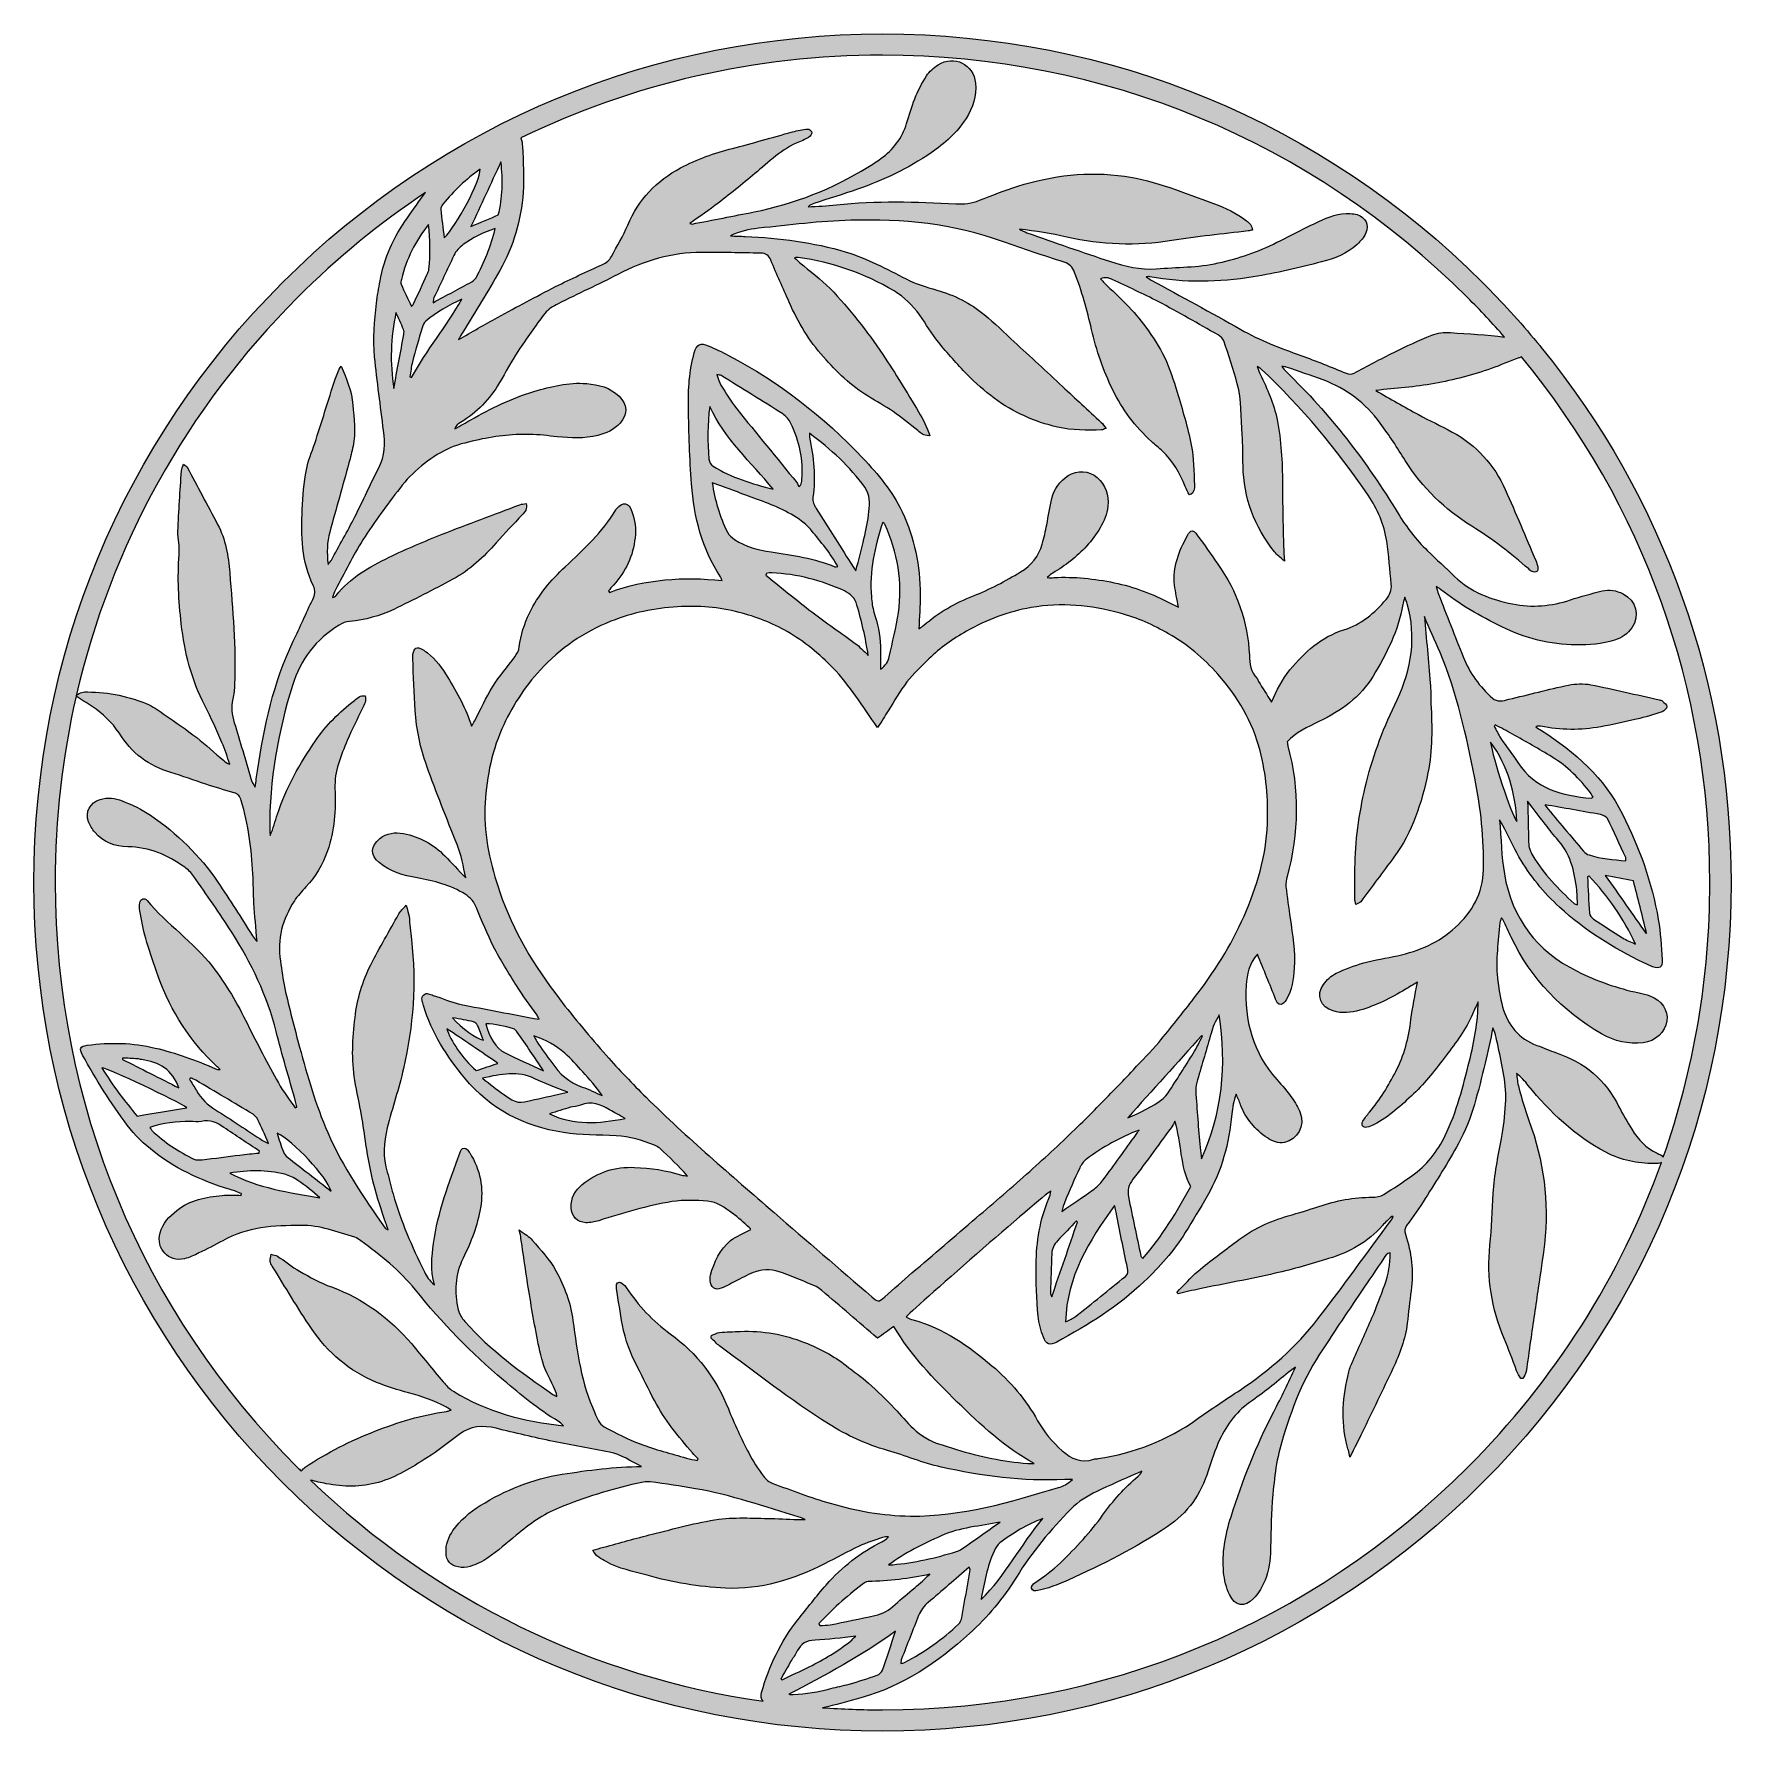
# Model space of a CAD drawing. Extents: x 21 to 580, y -579 to -20.
import ezdxf

# ---------------------------------------------------------------- set-up
doc = ezdxf.new("R2010")
doc.units = 0
doc.header["$MEASUREMENT"] = 0
doc.layers.add('Layer 1', color=7, linetype='Continuous')

# ---------------------------------------------------------------- blocks, each defined once
blk = doc.blocks.new('block 2')
at = {"layer": 'Layer 1', "lineweight": 0}
for points, knots in [([(517.89, -123.37), (516.29, -121.43), (517.31, -122.66), (516.56, -121.76), (510.9, -114.92), (504.91, -108.32), (498.56, -101.97), (445.72, -49.13), (375.48, -20.04), (300.76, -20.04), (226.04, -20.04), (155.8, -49.13), (102.97, -101.97), (50.13, -154.8), (21.04, -225.04), (21.04, -299.76), (21.04, -374.48), (50.13, -444.72), (102.97, -497.56), (155.8, -550.39), (226.04, -579.49), (300.76, -579.49), (375.48, -579.49), (445.72, -550.39), (498.56, -497.56), (551.39, -444.72), (580.49, -374.48), (580.49, -299.76), (580.49, -234.73), (558.44, -173.1), (517.89, -123.37)], [0, 0, 0, 0, 1, 1, 1, 2, 2, 2, 3, 3, 3, 4, 4, 4, 5, 5, 5, 6, 6, 6, 7, 7, 7, 8, 8, 8, 9, 9, 9, 10, 10, 10, 10]), ([(493.61, -106.92), (497.84, -111.15), (501.9, -115.5), (505.81, -119.95), (499.89, -119.24), (493.93, -118.88), (487.98, -118.47), (485.94, -118.34), (483.71, -118.63), (481.82, -119.36), (477.58, -121.02), (473.45, -122.98), (469.36, -125), (464.94, -127.18), (460.61, -129.55), (456.25, -131.86), (455.33, -132.35), (454.54, -132.28), (453.57, -131.88), (448.64, -129.87), (443.72, -127.82), (438.71, -126.04), (431.88, -123.63), (425.17, -121.02), (418.84, -117.42), (409.07, -111.88), (399.17, -106.57), (389.32, -101.15), (388.85, -100.89), (388.41, -100.57), (387.68, -100.1), (388.32, -100.07), (388.61, -100), (388.88, -100.05), (400.24, -102.23), (411.65, -101.94), (422.97, -100.13), (430.55, -98.93), (438.05, -97.07), (445.51, -95.18), (449.74, -94.11), (453.88, -92.47), (457.2, -89.45), (458.37, -88.39), (459.44, -87.07), (460.09, -85.65), (461.33, -82.95), (460.05, -80.48), (457.22, -79.59), (456.51, -79.37), (455.73, -79.31), (454.97, -79.26), (451.22, -78.98), (447.84, -80.34), (444.56, -81.87), (439.91, -84.05), (435.35, -86.42), (430.76, -88.73), (424.61, -91.83), (418.17, -94.04), (411.43, -95.53), (404.68, -97.03), (397.82, -96.92), (391, -97.45), (385.73, -97.85), (380.77, -96.66), (375.9, -95.06), (366.68, -92.04), (357.54, -88.77), (348.38, -85.57), (347.53, -85.28), (346.73, -84.82), (345.91, -84.43), (351.25, -85.02), (356.41, -85.84), (361.51, -86.99), (372.97, -89.58), (384.44, -90.08), (396.09, -88.17), (404.44, -86.8), (412.89, -86.02), (421.29, -84.97), (421.74, -84.92), (422.18, -84.8), (422.74, -84.69), (422.53, -83.2), (421.71, -82.39), (420.71, -81.62), (417.45, -79.07), (413.8, -77.37), (409.92, -75.95), (400.28, -72.43), (390.86, -68.41), (380.55, -66.94), (368.48, -65.23), (356.82, -66.65), (345.34, -70.26), (341.08, -71.59), (336.92, -73.27), (332.75, -74.88), (330.21, -75.87), (327.67, -76.18), (324.94, -76.05), (311.81, -75.41), (298.68, -74.86), (285.56, -76.37), (282.46, -76.73), (279.33, -76.83), (276.21, -77.05), (276.79, -76.41), (277.46, -76.14), (278.14, -75.92), (282.93, -74.35), (287.75, -72.88), (292.52, -71.23), (301.1, -68.26), (309.24, -64.36), (316.75, -59.22), (321.27, -56.14), (325.31, -52.54), (328.31, -47.9), (330.59, -44.37), (331.85, -40.52), (331.42, -36.26), (330.79, -30.09), (324.35, -26.86), (319.13, -30.18), (317.64, -31.13), (316.2, -32.42), (315.25, -33.88), (313.72, -36.26), (312.45, -38.84), (311.37, -41.46), (310.29, -44.1), (309.58, -46.88), (308.71, -49.6), (307.18, -54.39), (304.31, -58.21), (300.22, -61.11), (298.83, -62.11), (297.4, -63.06), (295.94, -63.96), (284.29, -71.06), (271.82, -76.06), (258.42, -78.71), (251.62, -80.06), (244.81, -81.39), (238, -82.71), (237.81, -82.75), (237.59, -82.61), (237.29, -82.52), (240.51, -80.21), (243.66, -78.09), (246.64, -75.77), (251, -72.39), (255.3, -68.94), (259.51, -65.38), (264.15, -61.46), (268.56, -57.24), (274.45, -55.14), (275.33, -54.83), (276.18, -54.3), (276.9, -53.7), (277.25, -53.41), (277.53, -52.64), (277.39, -52.24), (277.25, -51.84), (276.52, -51.33), (276.11, -51.38), (274.42, -51.59), (272.73, -51.89), (271.09, -52.33), (264.48, -54.12), (257.91, -56.06), (251.29, -57.78), (245.36, -59.31), (239.62, -61.3), (234.22, -64.18), (226.22, -68.43), (220.36, -74.64), (216.79, -83.08), (215.29, -86.66), (213.2, -89.99), (211.39, -93.44), (210.74, -94.68), (209.74, -95.45), (208.47, -96.03), (203.29, -98.41), (198.08, -100.74), (193, -103.32), (186.56, -106.59), (180.21, -110.04), (173.87, -113.49), (169.59, -115.82), (165.4, -118.29), (161.01, -120.8), (161.48, -119.95), (161.91, -119.14), (162.38, -118.36), (166.46, -111.6), (170.71, -104.94), (174.6, -98.07), (179.11, -90.1), (181.65, -81.4), (182.29, -72.29), (182.65, -67.28), (182.34, -62.2), (182.07, -57.17), (182.03, -56.23), (181.88, -55.26), (181.59, -54.31), (218.26, -36.47), (258.78, -27.04), (300.76, -27.04), (373.61, -27.04), (442.1, -55.4), (493.61, -106.92)], [0, 0, 0, 0, 1, 1, 1, 2, 2, 2, 3, 3, 3, 4, 4, 4, 5, 5, 5, 6, 6, 6, 7, 7, 7, 8, 8, 8, 9, 9, 9, 10, 10, 10, 11, 11, 11, 12, 12, 12, 13, 13, 13, 14, 14, 14, 15, 15, 15, 16, 16, 16, 17, 17, 17, 18, 18, 18, 19, 19, 19, 20, 20, 20, 21, 21, 21, 22, 22, 22, 23, 23, 23, 24, 24, 24, 25, 25, 25, 26, 26, 26, 27, 27, 27, 28, 28, 28, 29, 29, 29, 30, 30, 30, 31, 31, 31, 32, 32, 32, 33, 33, 33, 34, 34, 34, 35, 35, 35, 36, 36, 36, 37, 37, 37, 38, 38, 38, 39, 39, 39, 40, 40, 40, 41, 41, 41, 42, 42, 42, 43, 43, 43, 44, 44, 44, 45, 45, 45, 46, 46, 46, 47, 47, 47, 48, 48, 48, 49, 49, 49, 50, 50, 50, 51, 51, 51, 52, 52, 52, 53, 53, 53, 54, 54, 54, 55, 55, 55, 56, 56, 56, 57, 57, 57, 58, 58, 58, 59, 59, 59, 60, 60, 60, 61, 61, 61, 62, 62, 62, 63, 63, 63, 64, 64, 64, 65, 65, 65, 66, 66, 66, 67, 67, 67, 68, 68, 68, 69, 69, 69, 70, 70, 70, 71, 71, 71, 72, 72, 72, 72]), ([(155.17, -77.87), (155.12, -77.31), (155.49, -76.6), (155.88, -76.13), (159.44, -71.77), (163.45, -67.88), (168.16, -64.63), (168.18, -68.59), (160.56, -83.1), (156.26, -87.24), (155.87, -84.01), (155.45, -80.95), (155.17, -77.87)], [0, 0, 0, 0, 1, 1, 1, 2, 2, 2, 3, 3, 3, 4, 4, 4, 4]), ([(165.08, -83.5), (168.41, -76.34), (171.56, -69.57), (175, -62.18), (175.64, -68.4), (175.59, -73.98), (174.12, -79.7), (171.27, -80.9), (168.36, -82.13), (165.08, -83.5)], [0, 0, 0, 0, 1, 1, 1, 2, 2, 2, 3, 3, 3, 3]), ([(107.92, -106.92), (120.97, -93.86), (135.13, -82.29), (150.16, -72.29), (148.06, -75.01), (146.13, -77.88), (144.13, -80.68), (139.65, -86.96), (136.51, -93.85), (135.12, -101.47), (134.67, -103.9), (134.26, -106.35), (133.96, -108.8), (133.24, -114.66), (132.76, -120.57), (133.35, -126.46), (134.16, -134.59), (135.25, -142.7), (136.29, -150.81), (136.83, -155.04), (136.75, -159.09), (134.72, -163.03), (131.98, -168.36), (129.56, -173.85), (126.83, -179.19), (124.37, -184.02), (121.68, -188.74), (119.08, -193.5), (118.89, -193.86), (118.59, -194.16), (118, -194.92), (117.54, -190.96), (117.62, -187.6), (118.54, -184.28), (120.65, -176.68), (122.78, -169.08), (124.88, -161.47), (125.39, -159.64), (125.85, -157.8), (126.23, -155.93), (127.16, -151.38), (126.55, -146.83), (126.17, -142.28), (125.8, -137.77), (124.11, -133.68), (122.28, -129.5), (121.45, -130.92), (120.82, -132.36), (120.34, -133.84), (118.07, -140.9), (115.86, -147.98), (113.61, -155.04), (112.68, -157.94), (111.36, -160.76), (110.84, -163.72), (110.08, -168.01), (109.67, -172.39), (109.48, -176.75), (109.12, -185.35), (109.24, -193.94), (113.12, -201.91), (113.94, -203.6), (113.66, -204.91), (112.92, -206.45), (110.73, -211), (108.73, -215.63), (106.54, -220.17), (99.99, -233.71), (96.94, -248.21), (94.7, -262.93), (94.43, -264.72), (94.24, -266.52), (94.01, -268.32), (93.18, -267.38), (92.83, -266.42), (92.53, -265.44), (90.72, -259.33), (88.99, -253.19), (87.07, -247.11), (86.24, -244.48), (85.99, -241.95), (86.61, -239.26), (86.97, -237.69), (87.14, -236.06), (87.2, -234.45), (87.64, -222.15), (86.59, -209.9), (85.57, -197.66), (85.11, -192.18), (84.23, -186.7), (81.58, -181.71), (78.24, -175.42), (74.91, -169.13), (71.55, -162.85), (71.39, -162.55), (70.99, -162.37), (70.34, -161.83), (70.03, -162.79), (69.7, -163.39), (69.66, -164.02), (69.23, -170.67), (68.76, -177.32), (68.5, -183.97), (68.4, -186.53), (69.14, -189.12), (68.92, -191.65), (68.28, -199.29), (68.75, -206.87), (69.62, -214.45), (70.69, -223.89), (72.95, -232.96), (77.36, -241.46), (79.41, -245.43), (81.23, -249.53), (83.01, -253.63), (84.03, -255.95), (84.76, -258.39), (85.62, -260.78), (84.66, -260.52), (84.13, -260.02), (83.58, -259.55), (80.63, -257.02), (77.76, -254.37), (74.69, -252), (71.32, -249.39), (67.76, -247.01), (64.26, -244.58), (62.54, -243.38), (60.87, -242.04), (58.98, -241.2), (52.55, -238.35), (45.76, -237.03), (38.73, -236.93), (37.44, -236.92), (36.2, -236.98), (34.99, -238.19), (46.32, -188.86), (71.25, -143.59), (107.92, -106.92)], [0, 0, 0, 0, 1, 1, 1, 2, 2, 2, 3, 3, 3, 4, 4, 4, 5, 5, 5, 6, 6, 6, 7, 7, 7, 8, 8, 8, 9, 9, 9, 10, 10, 10, 11, 11, 11, 12, 12, 12, 13, 13, 13, 14, 14, 14, 15, 15, 15, 16, 16, 16, 17, 17, 17, 18, 18, 18, 19, 19, 19, 20, 20, 20, 21, 21, 21, 22, 22, 22, 23, 23, 23, 24, 24, 24, 25, 25, 25, 26, 26, 26, 27, 27, 27, 28, 28, 28, 29, 29, 29, 30, 30, 30, 31, 31, 31, 32, 32, 32, 33, 33, 33, 34, 34, 34, 35, 35, 35, 36, 36, 36, 37, 37, 37, 38, 38, 38, 39, 39, 39, 40, 40, 40, 41, 41, 41, 42, 42, 42, 43, 43, 43, 44, 44, 44, 45, 45, 45, 46, 46, 46, 46]), ([(309.9, -508.62), (300.84, -508.51), (292.09, -506.87), (283.49, -504.38), (277.1, -502.54), (270.86, -500.14), (264.61, -497.85), (263.44, -497.42), (262.26, -496.5), (261.52, -495.49), (259.74, -493.03), (258.02, -490.49), (256.65, -487.79), (254.25, -483.04), (251.91, -478.23), (249.94, -473.29), (245.91, -463.18), (239.58, -454.93), (230.82, -448.54), (225.06, -444.34), (220.27, -439.23), (216.31, -433.32), (216.15, -433.09), (216.02, -432.8), (215.81, -432.64), (215.24, -432.21), (214.6, -431.47), (214.04, -431.51), (212.9, -431.6), (212.97, -432.74), (213.09, -433.55), (213.69, -437.59), (214.3, -441.63), (215.04, -445.64), (215.95, -450.54), (217.72, -455.15), (220.02, -459.57), (221.91, -463.19), (223.69, -466.88), (225.57, -470.51), (228.89, -476.9), (233.47, -482.37), (238.15, -487.78), (238.74, -488.46), (239.36, -489.11), (239.97, -489.78), (239.86, -489.95), (239.75, -490.13), (239.64, -490.3), (238.47, -490.03), (237.28, -489.83), (236.13, -489.49), (231.02, -487.99), (225.83, -486.69), (220.84, -484.84), (216.77, -483.32), (212.92, -481.19), (209.03, -479.2), (207.22, -478.27), (206.71, -476.26), (205.92, -474.56), (201.47, -464.92), (200.08, -454.53), (198.72, -444.16), (197.96, -438.3), (195.89, -432.97), (193.12, -427.8), (191.06, -423.97), (188.06, -420.92), (185.3, -417.67), (184.3, -416.49), (182.85, -415.68), (181.04, -414.26), (181.32, -415.7), (181.48, -416.39), (181.59, -417.1), (182.58, -423.68), (183.46, -430.29), (184.57, -436.85), (185.7, -443.51), (186.84, -450.17), (188.41, -456.73), (189.18, -459.92), (190.92, -462.88), (192.27, -465.92), (192.71, -466.93), (193.29, -467.87), (193.42, -469.19), (192.97, -468.96), (192.48, -468.78), (192.07, -468.49), (181.73, -461.32), (171.53, -453.98), (163.09, -444.5), (162.05, -443.33), (161.28, -442.14), (160.92, -440.59), (159.55, -434.74), (159.8, -429.09), (162.5, -423.63), (165.13, -418.32), (167.27, -412.84), (168.25, -406.96), (169.32, -400.49), (168.23, -394.46), (164.68, -388.91), (164.42, -388.51), (164.2, -388.06), (163.87, -387.74), (163.19, -387.11), (162.48, -387.17), (161.91, -387.92), (161.69, -388.21), (161.57, -388.6), (161.45, -388.95), (157.93, -398.7), (154.12, -408.37), (152.77, -418.75), (152.21, -423.08), (151.6, -427.43), (153.06, -432.34), (151.21, -431), (150.45, -429.53), (149.74, -428.09), (145.64, -419.81), (141.95, -411.35), (139.4, -402.44), (138.72, -400.07), (138.23, -397.63), (137.48, -395.28), (135.93, -390.37), (136.29, -385.46), (137.52, -380.61), (139.18, -374.07), (141.34, -367.65), (142.85, -361.08), (146.06, -347.07), (147.2, -332.88), (145.45, -318.54), (145.14, -315.99), (144.99, -313.42), (144.68, -310.87), (144.56, -309.87), (144.19, -308.89), (143.76, -307.25), (142.7, -308.5), (141.86, -309.23), (141.34, -310.14), (138.2, -315.68), (134.98, -321.18), (132.09, -326.85), (129.31, -332.31), (127.59, -338.2), (126.88, -344.27), (126.07, -351.18), (125.66, -358.14), (126.82, -365.06), (127.46, -368.9), (128.34, -372.7), (129.02, -376.53), (129.58, -379.71), (130.03, -382.92), (130.48, -386.12), (131.71, -395.02), (134.04, -403.64), (137.09, -412.08), (137.31, -412.68), (137.48, -413.3), (137.79, -414.26), (137.24, -413.93), (136.97, -413.86), (136.85, -413.69), (129.73, -403.67), (122.81, -393.51), (117.87, -382.19), (113.91, -373.1), (111.21, -363.56), (108.6, -354.01), (106.85, -347.59), (105.24, -341.13), (103.73, -334.65), (103.04, -331.7), (102.8, -328.64), (102.29, -325.64), (101.07, -318.39), (103.03, -311.86), (106.89, -305.81), (107.95, -304.15), (109.35, -302.69), (110.7, -301.24), (113.92, -297.78), (116.25, -293.83), (117.81, -289.36), (120.14, -282.68), (120.61, -275.82), (120.27, -268.81), (120, -263.14), (122.21, -257.99), (124.33, -252.9), (125.83, -249.31), (127.68, -245.86), (129.36, -242.34), (129.97, -241.07), (130.64, -239.81), (130.27, -238.26), (128.65, -237.9), (127.69, -238.99), (126.7, -239.75), (121.74, -243.52), (117.36, -247.88), (113.85, -253.04), (108.71, -260.62), (104.1, -268.5), (101.28, -277.28), (100.54, -279.6), (100.02, -281.99), (98.89, -284.31), (98.85, -283.63), (98.78, -282.94), (98.77, -282.26), (98.56, -266), (101.5, -250.22), (106.26, -234.77), (108.86, -226.31), (114.02, -219.56), (121.67, -214.91), (122.69, -214.29), (123.92, -213.77), (125.09, -213.67), (130.18, -213.2), (135.05, -211.91), (139.62, -209.72), (146.21, -206.57), (152.71, -203.23), (159.16, -199.79), (164.76, -196.81), (169.28, -192.47), (173.46, -187.75), (176.23, -184.61), (179.13, -181.6), (182, -178.56), (182.95, -177.57), (183.77, -176.58), (183.28, -174.82), (182.58, -174.96), (181.86, -175), (181.2, -175.25), (172.66, -178.46), (164.09, -181.59), (155.6, -184.96), (149.69, -187.3), (143.81, -189.75), (138.1, -192.54), (131.6, -195.72), (125.29, -199.3), (120.64, -205.12), (120.37, -205.46), (120.01, -205.71), (119.4, -205.83), (119.73, -204.98), (119.98, -204.08), (120.42, -203.27), (123.4, -197.75), (126.14, -192.07), (129.5, -186.78), (133.23, -180.93), (137.39, -175.33), (141.63, -169.83), (145.86, -164.33), (151.16, -159.91), (157.39, -156.87), (160.25, -155.47), (163.49, -154.77), (166.63, -154.04), (172.48, -152.68), (178.44, -151.96), (184.45, -152.05), (187.49, -152.1), (190.52, -152.53), (193.55, -152.81), (198.01, -153.23), (202.47, -153.53), (206.89, -152.41), (209.7, -151.69), (212.3, -150.59), (214.27, -148.33), (216.83, -145.36), (216.77, -142.16), (213.93, -139.45), (210.96, -136.62), (207.21, -135.59), (203.25, -135.28), (197.25, -134.81), (191.52, -136.21), (185.85, -137.9), (178.5, -140.08), (171.7, -143.48), (165.06, -147.24), (163.41, -148.17), (161.76, -149.11), (159.75, -150.25), (160.08, -148.91), (160.99, -148.56), (161.7, -148.13), (167.12, -144.86), (171.31, -140.41), (174.51, -134.99), (176.54, -131.56), (178.4, -128.02), (180.58, -124.69), (183.4, -120.41), (186.36, -116.2), (189.5, -112.14), (190.55, -110.78), (192.23, -109.79), (193.81, -108.99), (200.35, -105.69), (207.03, -102.66), (213.53, -99.29), (222.22, -94.78), (231.35, -92.11), (241.15, -92.05), (247.62, -92.01), (254.09, -92.24), (260.57, -92.28), (262.32, -92.3), (263.28, -93.03), (263.96, -94.65), (265.89, -99.3), (267.97, -103.88), (270, -108.49), (272.89, -115.06), (276.57, -121.17), (281.32, -126.53), (285.66, -131.43), (290.32, -136.05), (296, -139.48), (298.76, -141.16), (301.6, -142.72), (304.26, -144.55), (307.06, -146.49), (309.74, -148.62), (312.36, -150.81), (313.85, -152.04), (313.75, -152.16), (316.33, -152.57), (315.52, -149.64), (314.16, -147.08), (312.68, -144.62), (308.84, -138.28), (305.03, -131.9), (300.88, -125.76), (295.66, -118.04), (289.98, -110.63), (283.46, -103.95), (280.44, -100.84), (276.87, -98.26), (273.55, -95.44), (273.05, -95.01), (272.58, -94.56), (271.76, -93.83), (272.42, -93.77), (272.73, -93.69), (273.01, -93.73), (284.27, -95.33), (294.85, -98.93), (304.61, -104.77), (307.97, -106.78), (310.77, -109.51), (313.03, -112.72), (315.11, -115.68), (316.93, -118.84), (319.19, -121.64), (322.16, -125.33), (325.32, -128.9), (328.64, -132.27), (331.44, -135.09), (334.42, -137.79), (337.62, -140.15), (343.87, -144.76), (350.86, -147.91), (358.49, -149.64), (363.28, -150.72), (368.11, -150.81), (372.97, -150.53), (373.33, -150.51), (373.68, -150.33), (374.5, -150.09), (373.83, -149.27), (373.4, -148.61), (372.84, -148.09), (368.6, -144.13), (364.34, -140.19), (360.08, -136.25), (354.79, -131.34), (349.5, -126.42), (344.2, -121.53), (340.92, -118.5), (337.76, -115.34), (334.3, -112.53), (329.69, -108.78), (324.41, -106.08), (318.68, -104.48), (315.18, -103.5), (311.77, -102.45), (308.53, -100.78), (302.09, -97.49), (295.72, -94.06), (288.74, -91.94), (277.91, -88.67), (266.79, -87.3), (255.54, -86.78), (253.93, -86.71), (252.32, -86.77), (250.68, -86.57), (253.6, -85.11), (256.74, -84.41), (259.9, -84.09), (270.03, -83.06), (280.17, -81.73), (290.33, -81.45), (307.35, -80.97), (324.17, -82.58), (340.36, -88.48), (347.06, -90.92), (353.87, -93.08), (360.65, -95.29), (362.43, -95.86), (363.4, -96.85), (364.1, -98.64), (366.5, -104.77), (368.16, -111.1), (369.69, -117.48), (371.32, -124.34), (373.52, -131.04), (376.66, -137.36), (379.85, -143.79), (384.06, -149.54), (389.43, -154.38), (390.62, -155.45), (391.86, -156.47), (393.03, -157.56), (396.52, -160.81), (398.75, -164.87), (400.52, -169.23), (400.9, -170.16), (401.42, -171.05), (401.91, -172.01), (403.61, -171.3), (403.68, -169.99), (403.61, -168.8), (403.35, -164.35), (403.39, -159.81), (402.54, -155.46), (401.38, -149.6), (399.61, -143.85), (397.88, -138.11), (396.71, -134.21), (395.46, -130.28), (393.71, -126.63), (392.04, -123.15), (389.83, -119.9), (387.58, -116.74), (383.7, -111.28), (378.76, -106.79), (373.94, -102.19), (373.54, -101.81), (373.18, -101.39), (372.63, -100.8), (374.12, -100.07), (375.31, -100.41), (376.5, -100.98), (381.57, -103.4), (386.71, -105.67), (391.67, -108.28), (398.33, -111.79), (404.85, -115.54), (411.39, -119.25), (412.16, -119.69), (413.03, -120.41), (413.29, -121.18), (414.86, -125.87), (416.35, -130.58), (417.71, -135.34), (419.26, -140.8), (418.83, -146.48), (419.3, -152.07), (419.59, -155.48), (419.56, -158.92), (419.61, -162.35), (419.77, -173.03), (423.44, -182.42), (429.98, -190.76), (430.76, -191.76), (431.82, -192.54), (433.23, -193.88), (433.07, -190.28), (432.89, -187.37), (432.83, -184.46), (432.71, -179.04), (432.63, -173.61), (432.61, -168.18), (432.58, -161.13), (432.23, -154.1), (430.82, -147.16), (429.75, -141.89), (427.58, -137.03), (425.29, -132.21), (424.98, -131.57), (424.74, -130.89), (424.23, -129.67), (425.06, -130.17), (425.38, -130.29), (425.61, -130.51), (438.87, -143.07), (450.61, -156.9), (460.81, -172.07), (463.96, -176.75), (466.16, -181.73), (466.97, -187.26), (467.66, -191.96), (467.99, -196.7), (468.47, -201.42), (468.66, -203.34), (467.93, -205.07), (466.78, -206.44), (463, -210.95), (458.52, -214.66), (452.84, -216.48), (445.37, -218.88), (439.89, -223.74), (435.08, -229.7), (432.54, -232.83), (430.67, -236.3), (428.97, -240.32), (427.41, -237.8), (426.07, -235.64), (424.74, -233.47), (424.54, -233.15), (424.48, -232.7), (424.22, -232.46), (422, -230.37), (421.86, -227.62), (421.71, -224.85), (421.14, -213.83), (417.69, -203.8), (411.29, -194.8), (409.03, -191.62), (406.83, -188.39), (404.53, -185.23), (403.14, -183.31), (402.37, -183.39), (401.27, -185.41), (398.51, -190.5), (396.35, -195.76), (397.06, -201.73), (397.33, -204.06), (397.86, -206.37), (398.33, -209), (397.41, -208.55), (396.61, -208.17), (395.83, -207.77), (389.89, -204.68), (383.66, -202.25), (377.14, -200.93), (370.62, -199.61), (363.98, -198.86), (357.28, -199.26), (356.71, -199.3), (356.14, -199.27), (354.99, -199.27), (355.88, -198.56), (356.36, -198.08), (356.92, -197.74), (361.02, -195.28), (364.83, -192.43), (368.03, -188.85), (371.42, -185.05), (374.37, -180.97), (375.05, -175.72), (375.54, -171.94), (374.27, -168.76), (371.51, -166.23), (368.96, -163.9), (364.91, -163.7), (361.95, -165.63), (359.19, -167.43), (357.43, -170.03), (356.61, -173.15), (355.87, -175.99), (355.49, -178.93), (354.9, -181.81), (354.46, -183.95), (354.05, -186.1), (353.44, -188.19), (352.26, -192.19), (349.87, -195.24), (346.23, -197.4), (341.24, -200.37), (336.2, -203.17), (330.73, -205.26), (324.76, -207.54), (319.27, -210.8), (314.37, -214.98), (313.89, -215.39), (313.35, -215.74), (312.76, -216.17), (312.91, -212.28), (313.18, -208.6), (313.18, -204.93), (313.16, -195.38), (311.32, -186.21), (307.22, -177.54), (304.05, -170.82), (299.32, -165.21), (294.28, -159.86), (281.38, -146.17), (266.69, -134.78), (250.01, -126.01), (247.83, -124.86), (245.57, -123.83), (243.32, -122.81), (240.82, -121.68), (239.46, -122.41), (238.7, -125.12), (237.06, -131.05), (236.67, -137.14), (236.77, -143.23), (236.91, -151.6), (237.18, -159.99), (237.82, -168.33), (238.65, -179.26), (241.2, -189.75), (247.39, -199.05), (247.54, -199.28), (247.62, -199.55), (247.92, -200.24), (235.12, -198.86), (222.75, -199.73), (210.77, -204.12), (210.66, -203.96), (210.54, -203.8), (210.42, -203.63), (210.98, -202.99), (211.52, -202.32), (212.1, -201.7), (216.22, -197.3), (218.51, -192.07), (219.2, -186.13), (219.54, -183.15), (219.18, -180.22), (218.16, -177.41), (217.05, -174.34), (215.25, -174.05), (213.2, -176.51), (213.08, -176.65), (212.95, -176.8), (212.85, -176.96), (208.44, -184.21), (202.36, -189.96), (196.2, -195.67), (191.43, -200.09), (187.22, -205), (184.38, -210.94), (182.69, -214.49), (181.49, -218.16), (181.03, -222.1), (180.9, -223.23), (180.24, -224.4), (179.55, -225.36), (177.16, -228.67), (174.43, -231.75), (172.27, -235.2), (170.01, -238.81), (168.27, -242.75), (166.3, -246.54), (166.04, -247.03), (165.76, -247.5), (165.32, -248.28), (163.37, -242.32), (160.58, -237.14), (157.44, -232.14), (155.56, -229.15), (153.61, -226.22), (150.72, -224.06), (150.19, -223.67), (149.67, -223.23), (149.09, -222.9), (147.25, -221.87), (146.29, -222.38), (145.96, -224.53), (145.89, -224.99), (145.87, -225.48), (145.9, -225.95), (146.15, -231.66), (146.35, -237.36), (146.71, -243.06), (147.11, -249.36), (148.42, -255.53), (150.56, -261.44), (153.71, -270.11), (157.07, -278.71), (160.55, -287.25), (161.96, -290.71), (162.53, -294.3), (163.37, -298.27), (160.89, -295.62), (158.77, -293.21), (156.49, -290.95), (152.69, -287.17), (148.19, -284.62), (142.87, -283.63), (140.03, -283.11), (137.36, -283.42), (135.03, -285.27), (131.98, -287.69), (131.85, -290.72), (134.83, -293.2), (138.45, -296.21), (142.82, -297.44), (147.38, -298.25), (152.91, -299.24), (158.35, -300.57), (163.22, -303.64), (165, -304.76), (166.15, -306.2), (166.95, -308.13), (168.73, -312.43), (170.46, -316.78), (172.58, -320.92), (174.84, -325.3), (177.43, -329.52), (180.06, -333.69), (182.19, -337.06), (184.6, -340.25), (186.87, -343.53), (187.12, -343.88), (187.27, -344.3), (187.56, -344.86), (178.65, -343.17), (169.97, -341.62), (161.34, -339.82), (158.38, -339.2), (155.57, -337.91), (152.68, -336.97), (151.63, -336.63), (150.43, -335.86), (149.47, -336.85), (148.46, -337.89), (149.13, -339.14), (149.48, -340.33), (152.13, -349.38), (157.19, -357.09), (163.06, -364.26), (171.48, -374.52), (182.64, -380.18), (195.57, -382.18), (201.28, -383.06), (207.14, -382.96), (212.94, -383.29), (217.36, -383.54), (221.55, -384.74), (225.63, -386.38), (226.24, -386.62), (226.86, -386.95), (227.34, -387.39), (230.47, -390.27), (233.56, -393.19), (236.5, -396.53), (235.83, -396.42), (235.14, -396.39), (234.5, -396.19), (229.47, -394.63), (224.3, -393.88), (219.06, -393.66), (212.64, -393.39), (206.83, -395.24), (201.8, -399.28), (199.39, -401.22), (197.98, -403.75), (198.14, -406.97), (198.27, -409.83), (200.12, -411.81), (203, -411.9), (204.4, -411.93), (205.87, -411.71), (207.2, -411.27), (215.16, -408.67), (223.22, -406.34), (231.47, -404.96), (235.26, -404.33), (239.25, -404.55), (243.11, -404.82), (246.22, -405.03), (248.78, -406.99), (251.25, -408.75), (253.25, -410.18), (255.02, -411.93), (256.88, -413.55), (257.15, -413.78), (257.33, -414.1), (257.39, -414.19), (255.07, -415.41), (252.6, -416.26), (250.68, -417.8), (247.07, -420.7), (245.3, -424.86), (244.06, -429.23), (243.91, -429.77), (243.89, -430.37), (243.92, -430.93), (244.03, -433.19), (245.48, -434.31), (247.58, -433.51), (249.44, -432.8), (251.15, -431.72), (252.94, -430.84), (254.9, -429.88), (256.82, -428.8), (258.87, -428.06), (261.85, -426.99), (264.94, -427.41), (267.83, -428.45), (271.58, -429.79), (275.23, -431.42), (278.9, -432.99), (279.58, -433.28), (280.2, -433.77), (280.77, -434.26), (286.83, -439.44), (292.87, -444.65), (299.12, -450.01), (300.89, -448.72), (302.55, -447.51), (304.47, -446.11), (310.12, -455.47), (317.54, -463.43), (325.41, -471.02), (333.2, -478.55), (341.04, -486), (350.75, -491.32), (350.04, -491.32), (349.33, -491.37), (348.63, -491.31), (340.64, -490.57), (332.8, -489.09), (325.16, -486.63), (323.35, -486.05), (321.54, -485.44), (319.71, -484.93), (316.33, -483.98), (313.46, -482.11), (310.95, -479.79), (308.73, -477.73), (306.87, -475.29), (304.74, -473.13), (301.95, -470.29), (299.14, -467.46), (296.17, -464.81), (293.84, -462.73), (291.24, -460.96), (288.78, -459.01), (284.64, -455.73), (279.96, -453.35), (275.1, -451.41), (268.33, -448.69), (261.22, -447.45), (253.88, -447.75), (251.6, -447.85), (249.31, -447.87), (247.04, -448.1), (246.12, -448.19), (245.24, -448.73), (244.35, -449.07), (244.33, -449.37), (244.31, -449.66), (244.29, -449.95), (245.24, -450.85), (246.12, -451.85), (247.17, -452.62), (258.97, -461.32), (270.5, -470.39), (282.93, -478.21), (289.01, -482.03), (295.44, -484.99), (302.37, -486.98), (308.31, -488.68), (314.06, -491.13), (320.07, -492.46), (333.47, -495.44), (347.03, -497.33), (360.83, -496.55), (361.49, -496.52), (362.16, -496.55), (363.36, -496.55), (361.82, -498.02), (360.3, -498.77), (358.76, -499.23), (342.8, -503.99), (326.86, -508.81), (309.9, -508.62)], [0, 0, 0, 0, 1, 1, 1, 2, 2, 2, 3, 3, 3, 4, 4, 4, 5, 5, 5, 6, 6, 6, 7, 7, 7, 8, 8, 8, 9, 9, 9, 10, 10, 10, 11, 11, 11, 12, 12, 12, 13, 13, 13, 14, 14, 14, 15, 15, 15, 16, 16, 16, 17, 17, 17, 18, 18, 18, 19, 19, 19, 20, 20, 20, 21, 21, 21, 22, 22, 22, 23, 23, 23, 24, 24, 24, 25, 25, 25, 26, 26, 26, 27, 27, 27, 28, 28, 28, 29, 29, 29, 30, 30, 30, 31, 31, 31, 32, 32, 32, 33, 33, 33, 34, 34, 34, 35, 35, 35, 36, 36, 36, 37, 37, 37, 38, 38, 38, 39, 39, 39, 40, 40, 40, 41, 41, 41, 42, 42, 42, 43, 43, 43, 44, 44, 44, 45, 45, 45, 46, 46, 46, 47, 47, 47, 48, 48, 48, 49, 49, 49, 50, 50, 50, 51, 51, 51, 52, 52, 52, 53, 53, 53, 54, 54, 54, 55, 55, 55, 56, 56, 56, 57, 57, 57, 58, 58, 58, 59, 59, 59, 60, 60, 60, 61, 61, 61, 62, 62, 62, 63, 63, 63, 64, 64, 64, 65, 65, 65, 66, 66, 66, 67, 67, 67, 68, 68, 68, 69, 69, 69, 70, 70, 70, 71, 71, 71, 72, 72, 72, 73, 73, 73, 74, 74, 74, 75, 75, 75, 76, 76, 76, 77, 77, 77, 78, 78, 78, 79, 79, 79, 80, 80, 80, 81, 81, 81, 82, 82, 82, 83, 83, 83, 84, 84, 84, 85, 85, 85, 86, 86, 86, 87, 87, 87, 88, 88, 88, 89, 89, 89, 90, 90, 90, 91, 91, 91, 92, 92, 92, 93, 93, 93, 94, 94, 94, 95, 95, 95, 96, 96, 96, 97, 97, 97, 98, 98, 98, 99, 99, 99, 100, 100, 100, 101, 101, 101, 102, 102, 102, 103, 103, 103, 104, 104, 104, 105, 105, 105, 106, 106, 106, 107, 107, 107, 108, 108, 108, 109, 109, 109, 110, 110, 110, 111, 111, 111, 112, 112, 112, 113, 113, 113, 114, 114, 114, 115, 115, 115, 116, 116, 116, 117, 117, 117, 118, 118, 118, 119, 119, 119, 120, 120, 120, 121, 121, 121, 122, 122, 122, 123, 123, 123, 124, 124, 124, 125, 125, 125, 126, 126, 126, 127, 127, 127, 128, 128, 128, 129, 129, 129, 130, 130, 130, 131, 131, 131, 132, 132, 132, 133, 133, 133, 134, 134, 134, 135, 135, 135, 136, 136, 136, 137, 137, 137, 138, 138, 138, 139, 139, 139, 140, 140, 140, 141, 141, 141, 142, 142, 142, 143, 143, 143, 144, 144, 144, 145, 145, 145, 146, 146, 146, 147, 147, 147, 148, 148, 148, 149, 149, 149, 150, 150, 150, 151, 151, 151, 152, 152, 152, 153, 153, 153, 154, 154, 154, 155, 155, 155, 156, 156, 156, 157, 157, 157, 158, 158, 158, 159, 159, 159, 160, 160, 160, 161, 161, 161, 162, 162, 162, 163, 163, 163, 164, 164, 164, 165, 165, 165, 166, 166, 166, 167, 167, 167, 168, 168, 168, 169, 169, 169, 170, 170, 170, 171, 171, 171, 172, 172, 172, 173, 173, 173, 174, 174, 174, 175, 175, 175, 176, 176, 176, 177, 177, 177, 178, 178, 178, 179, 179, 179, 180, 180, 180, 181, 181, 181, 182, 182, 182, 183, 183, 183, 184, 184, 184, 185, 185, 185, 186, 186, 186, 187, 187, 187, 188, 188, 188, 189, 189, 189, 190, 190, 190, 191, 191, 191, 192, 192, 192, 193, 193, 193, 194, 194, 194, 195, 195, 195, 196, 196, 196, 197, 197, 197, 198, 198, 198, 199, 199, 199, 200, 200, 200, 201, 201, 201, 202, 202, 202, 203, 203, 203, 204, 204, 204, 205, 205, 205, 206, 206, 206, 207, 207, 207, 208, 208, 208, 209, 209, 209, 210, 210, 210, 211, 211, 211, 212, 212, 212, 213, 213, 213, 214, 214, 214, 215, 215, 215, 216, 216, 216, 217, 217, 217, 218, 218, 218, 219, 219, 219, 220, 220, 220, 221, 221, 221, 222, 222, 222, 223, 223, 223, 224, 224, 224, 225, 225, 225, 226, 226, 226, 227, 227, 227, 228, 228, 228, 229, 229, 229, 230, 230, 230, 231, 231, 231, 232, 232, 232, 233, 233, 233, 234, 234, 234, 235, 235, 235, 236, 236, 236, 237, 237, 237, 238, 238, 238, 239, 239, 239, 240, 240, 240, 241, 241, 241, 242, 242, 242, 243, 243, 243, 244, 244, 244, 245, 245, 245, 246, 246, 246, 247, 247, 247, 248, 248, 248, 249, 249, 249, 250, 250, 250, 251, 251, 251, 252, 252, 252, 253, 253, 253, 254, 254, 254, 255, 255, 255, 256, 256, 256, 257, 257, 257, 258, 258, 258, 259, 259, 259, 260, 260, 260, 261, 261, 261, 262, 262, 262, 263, 263, 263, 264, 264, 264, 265, 265, 265, 266, 266, 266, 267, 267, 267, 268, 268, 268, 269, 269, 269, 270, 270, 270, 271, 271, 271, 272, 272, 272, 273, 273, 273, 274, 274, 274, 275, 275, 275, 276, 276, 276, 277, 277, 277, 278, 278, 278, 279, 279, 279, 280, 280, 280, 281, 281, 281, 282, 282, 282, 283, 283, 283, 284, 284, 284, 285, 285, 285, 286, 286, 286, 287, 287, 287, 288, 288, 288, 289, 289, 289, 290, 290, 290, 291, 291, 291, 292, 292, 292, 293, 293, 293, 294, 294, 294, 295, 295, 295, 296, 296, 296, 297, 297, 297, 298, 298, 298, 299, 299, 299, 300, 300, 300, 300]), ([(151.26, -97.6), (151.2, -98.14), (150.91, -98.68), (150.68, -99.19), (149.19, -102.48), (147.68, -105.77), (146.16, -109.05), (146.05, -109.28), (145.82, -109.46), (145.45, -109.88), (144.28, -107.34), (143.15, -104.98), (142.12, -102.57), (141.92, -102.12), (142.05, -101.46), (142.17, -100.93), (143.76, -94.26), (146.83, -88.3), (151.11, -82.84), (151.66, -87.78), (151.76, -92.69), (151.26, -97.6)], [0, 0, 0, 0, 1, 1, 1, 2, 2, 2, 3, 3, 3, 4, 4, 4, 5, 5, 5, 6, 6, 6, 7, 7, 7, 7]), ([(152.59, -108.63), (152.72, -107.92), (152.71, -107.4), (152.91, -106.97), (155.08, -102.33), (157.29, -97.72), (159.45, -93.08), (160.16, -91.57), (161.23, -90.46), (162.57, -89.48), (165.66, -87.23), (168.99, -85.48), (173.12, -84.15), (171.63, -90.15), (169.45, -95.36), (166.77, -100.38), (166.49, -100.92), (165.93, -101.41), (165.38, -101.71), (161.23, -103.99), (157.05, -106.22), (152.59, -108.63)], [0, 0, 0, 0, 1, 1, 1, 2, 2, 2, 3, 3, 3, 4, 4, 4, 5, 5, 5, 6, 6, 6, 7, 7, 7, 7]), ([(142.86, -117.47), (143.06, -117.96), (143.07, -118.58), (142.97, -119.11), (141.9, -124.96), (140.79, -130.81), (139.64, -136.93), (138.34, -128.41), (138.63, -120.17), (140.38, -111.82), (141.22, -113.7), (142.08, -115.57), (142.86, -117.47)], [0, 0, 0, 0, 1, 1, 1, 2, 2, 2, 3, 3, 3, 4, 4, 4, 4]), ([(162.1, -107.51), (157.05, -116.45), (150.42, -124.3), (145.54, -133.29), (145.35, -133.21), (145.16, -133.14), (144.97, -133.06), (145.25, -131.41), (145.4, -129.73), (145.82, -128.12), (146.8, -124.36), (147.88, -120.62), (148.99, -116.9), (149.22, -116.12), (149.61, -115.24), (150.21, -114.74), (153.77, -111.75), (157.8, -109.49), (162.1, -107.51)], [0, 0, 0, 0, 1, 1, 1, 2, 2, 2, 3, 3, 3, 4, 4, 4, 5, 5, 5, 6, 6, 6, 6]), ([(573.49, -299.76), (573.49, -331.08), (568.23, -361.6), (558.15, -390.31), (557.83, -389.62), (556.83, -389.36), (556.16, -389.04), (552.5, -387.28), (549.82, -384.53), (547.78, -381.1), (546.32, -378.65), (544.79, -376.23), (543.52, -373.67), (539.13, -364.84), (532.22, -359.01), (522.9, -355.91), (520.73, -355.2), (518.65, -354.24), (516.5, -353.46), (510.44, -351.26), (506.89, -346.74), (505.18, -340.77), (504.29, -337.68), (503.9, -334.44), (503.5, -331.24), (502.75, -325.14), (503.85, -319.08), (504.26, -313.01), (504.29, -312.55), (504.55, -312.1), (504.77, -311.44), (505.13, -311.85), (505.29, -311.97), (505.37, -312.13), (506.27, -314.02), (507.15, -315.92), (508.05, -317.81), (514.62, -331.56), (524.69, -342.04), (537.8, -349.68), (542.05, -352.15), (546.67, -353.04), (551.54, -352.59), (555.5, -352.23), (558.87, -349.08), (559.34, -345.4), (559.81, -341.85), (557.61, -338.58), (553.71, -337.13), (552.56, -336.7), (551.35, -336.39), (550.14, -336.14), (543.04, -334.63), (536.23, -332.25), (529.73, -329.02), (516.37, -322.36), (508.26, -311.62), (505.76, -296.93), (504.8, -291.24), (504.7, -285.4), (504.16, -279.13), (504.68, -279.99), (504.97, -280.45), (505.22, -280.93), (507, -284.39), (508.64, -287.93), (510.58, -291.3), (514.16, -297.54), (518.66, -303.04), (523.96, -307.93), (532.24, -315.56), (541.69, -321.36), (551.74, -326.28), (552.68, -326.74), (553.65, -327.16), (554.63, -327.51), (556.98, -328.34), (557.91, -327.79), (557.76, -325.27), (557.49, -320.81), (557.25, -316.33), (556.5, -311.94), (554.43, -299.75), (550.24, -288.22), (544.7, -277.21), (538.69, -265.26), (529.11, -256.7), (517.98, -249.68), (517.34, -249.27), (516.71, -248.85), (516.08, -248.43), (516.77, -248.11), (517.24, -248.14), (517.7, -248.23), (524.31, -249.58), (530.94, -249.63), (537.57, -248.43), (541.5, -247.72), (545.4, -246.87), (549.29, -245.94), (552.15, -245.25), (554.98, -244.4), (557.77, -243.45), (558.45, -243.22), (559.34, -242.36), (559.36, -241.77), (559.37, -241.18), (558.45, -240.52), (557.87, -239.97), (557.62, -239.73), (557.19, -239.63), (556.82, -239.55), (549.31, -237.86), (541.81, -236.05), (534.26, -234.58), (531.89, -234.12), (529.26, -234.21), (526.89, -234.71), (520.29, -236.08), (513.76, -237.8), (507.21, -239.37), (506.28, -239.6), (505.34, -239.94), (504.42, -239.9), (503.55, -239.85), (502.5, -239.59), (501.87, -239.04), (497.6, -235.26), (494.34, -230.71), (492.21, -225.41), (489.43, -218.53), (486.75, -211.61), (484.03, -204.7), (483.77, -204.02), (483.59, -203.31), (483.23, -202.14), (484.02, -202.65), (484.41, -202.85), (484.74, -203.12), (490.91, -208.14), (497.82, -211.96), (504.92, -215.47), (512.63, -219.28), (520.8, -221.3), (529.39, -221.44), (533.68, -221.51), (537.95, -221.15), (542.09, -219.84), (544.42, -219.1), (546.39, -217.84), (547.78, -215.77), (550.46, -211.78), (549.18, -206.78), (544.88, -204.6), (542.69, -203.49), (540.33, -203.06), (537.95, -203.64), (534.45, -204.5), (530.96, -205.48), (527.53, -206.6), (521.25, -208.64), (514.89, -209.27), (508.39, -207.93), (501.3, -206.47), (494.67, -204.03), (489.34, -198.85), (486.4, -195.99), (483.35, -193.26), (480.42, -190.4), (476.66, -186.73), (473.49, -182.63), (470.74, -178.11), (460.35, -161.03), (448.23, -145.29), (433.84, -131.36), (433.39, -130.93), (433.03, -130.4), (432.4, -129.65), (433.13, -129.74), (433.52, -129.71), (433.85, -129.83), (437.9, -131.23), (441.96, -132.58), (445.98, -134.07), (453.68, -136.94), (459.98, -141.75), (464.83, -148.35), (467.75, -152.34), (470.49, -156.48), (473.1, -160.68), (478.7, -169.68), (486.15, -176.77), (495.08, -182.35), (501.73, -186.49), (507.91, -191.24), (513.77, -196.41), (514.13, -196.72), (514.47, -197.15), (514.89, -197.27), (515.38, -197.42), (516.11, -197.5), (516.46, -197.24), (516.78, -197), (516.9, -196.24), (516.82, -195.76), (516.7, -195.02), (516.37, -194.31), (516.08, -193.61), (512.76, -185.82), (509.54, -177.99), (506.07, -170.26), (502.37, -162.03), (496.55, -155.62), (488.59, -151.27), (484.92, -149.27), (481.1, -147.52), (477.43, -145.52), (472.71, -142.96), (468.06, -140.26), (463.39, -137.62), (466.73, -137.01), (469.92, -136.89), (473.09, -136.57), (476.31, -136.25), (479.52, -135.83), (482.7, -135.27), (485.89, -134.7), (489.05, -134.01), (492.18, -133.19), (495.3, -132.37), (498.4, -131.42), (501.44, -130.35), (504.5, -129.28), (507.43, -127.89), (510.49, -126.85), (510.82, -126.74), (511.11, -126.63), (511.42, -126.52), (551.62, -175.22), (573.49, -235.81), (573.49, -299.76)], [0, 0, 0, 0, 1, 1, 1, 2, 2, 2, 3, 3, 3, 4, 4, 4, 5, 5, 5, 6, 6, 6, 7, 7, 7, 8, 8, 8, 9, 9, 9, 10, 10, 10, 11, 11, 11, 12, 12, 12, 13, 13, 13, 14, 14, 14, 15, 15, 15, 16, 16, 16, 17, 17, 17, 18, 18, 18, 19, 19, 19, 20, 20, 20, 21, 21, 21, 22, 22, 22, 23, 23, 23, 24, 24, 24, 25, 25, 25, 26, 26, 26, 27, 27, 27, 28, 28, 28, 29, 29, 29, 30, 30, 30, 31, 31, 31, 32, 32, 32, 33, 33, 33, 34, 34, 34, 35, 35, 35, 36, 36, 36, 37, 37, 37, 38, 38, 38, 39, 39, 39, 40, 40, 40, 41, 41, 41, 42, 42, 42, 43, 43, 43, 44, 44, 44, 45, 45, 45, 46, 46, 46, 47, 47, 47, 48, 48, 48, 49, 49, 49, 50, 50, 50, 51, 51, 51, 52, 52, 52, 53, 53, 53, 54, 54, 54, 55, 55, 55, 56, 56, 56, 57, 57, 57, 58, 58, 58, 59, 59, 59, 60, 60, 60, 61, 61, 61, 62, 62, 62, 63, 63, 63, 64, 64, 64, 65, 65, 65, 66, 66, 66, 67, 67, 67, 68, 68, 68, 69, 69, 69, 70, 70, 70, 71, 71, 71, 72, 72, 72, 73, 73, 73, 74, 74, 74, 75, 75, 75, 76, 76, 76, 77, 77, 77, 78, 78, 78, 79, 79, 79, 80, 80, 80, 80]), ([(246.19, -132.33), (246.9, -132.49), (247.28, -132.48), (247.55, -132.64), (254.34, -136.84), (261.14, -141), (267.86, -145.3), (268.98, -146.02), (269.98, -147.23), (270.57, -148.44), (273.45, -154.26), (274.7, -160.45), (274.18, -166.95), (274.13, -167.57), (273.92, -168.18), (273.78, -168.8), (273.57, -168.94), (273.36, -169.07), (273.15, -169.21), (272.94, -168.77), (272.81, -168.28), (272.51, -167.92), (265.92, -159.81), (259.26, -151.76), (252.73, -143.6), (250.78, -141.16), (249.16, -138.45), (247.5, -135.79), (246.93, -134.86), (246.7, -133.72), (246.19, -132.33)], [0, 0, 0, 0, 1, 1, 1, 2, 2, 2, 3, 3, 3, 4, 4, 4, 5, 5, 5, 6, 6, 6, 7, 7, 7, 8, 8, 8, 9, 9, 9, 10, 10, 10, 10]), ([(264.71, -170.14), (257.79, -168.3), (250.98, -166.35), (244.91, -162.5), (244.23, -162.06), (243.62, -161.01), (243.56, -160.21), (243.13, -154.45), (242.93, -148.67), (243.86, -142.81), (248.71, -153.55), (257.44, -161.24), (264.71, -170.14)], [0, 0, 0, 0, 1, 1, 1, 2, 2, 2, 3, 3, 3, 4, 4, 4, 4]), ([(294.64, -186.43), (293.87, -189.91), (292.92, -193.36), (292, -196.99), (291.71, -196.59), (291.39, -196.18), (291.11, -195.75), (287.05, -189.32), (283.03, -182.86), (278.91, -176.47), (278.15, -175.3), (277.64, -174.23), (277.84, -172.79), (278.78, -166.11), (278.11, -159.51), (276.67, -152.97), (276.62, -152.7), (276.67, -152.41), (276.67, -151.69), (283.88, -157.01), (290, -162.66), (294.96, -169.49), (296.7, -171.89), (296.54, -174.75), (296.27, -177.47), (295.97, -180.48), (295.31, -183.47), (294.64, -186.43)], [0, 0, 0, 0, 1, 1, 1, 2, 2, 2, 3, 3, 3, 4, 4, 4, 5, 5, 5, 6, 6, 6, 7, 7, 7, 8, 8, 8, 9, 9, 9, 9]), ([(259.26, -173.37), (264.44, -175.29), (269.58, -177.33), (274.09, -180.61), (275.3, -181.49), (276.42, -182.57), (277.37, -183.74), (280.43, -187.49), (283.6, -191.17), (286.01, -195.6), (285.59, -195.63), (285.31, -195.73), (285.1, -195.65), (278.32, -192.95), (271.19, -191.79), (264.03, -190.78), (259.75, -190.18), (255.61, -189.15), (251.98, -186.69), (251.07, -186.07), (250.09, -185.27), (249.62, -184.32), (247.06, -179.09), (245.47, -173.54), (244.61, -167.96), (249.65, -169.82), (254.46, -171.59), (259.26, -173.37)], [0, 0, 0, 0, 1, 1, 1, 2, 2, 2, 3, 3, 3, 4, 4, 4, 5, 5, 5, 6, 6, 6, 7, 7, 7, 8, 8, 8, 9, 9, 9, 9]), ([(300.11, -221.81), (300.05, -217.96), (299.03, -214.31), (297.95, -210.66), (297.47, -209.05), (297.24, -207.34), (297.1, -205.65), (296.43, -197.2), (298.18, -189.1), (300.85, -181.01), (301.15, -181.29), (301.43, -181.43), (301.53, -181.66), (305.73, -190.97), (307.44, -200.71), (306, -210.84), (305.31, -215.71), (304.02, -220.5), (302.99, -225.32), (302.65, -226.94), (301.79, -228.21), (300.12, -229.48), (300.12, -226.66), (300.15, -224.23), (300.11, -221.81)], [0, 0, 0, 0, 1, 1, 1, 2, 2, 2, 3, 3, 3, 4, 4, 4, 5, 5, 5, 6, 6, 6, 7, 7, 7, 8, 8, 8, 8]), ([(296.07, -224.88), (294.39, -223.33), (293.18, -222), (291.76, -220.95), (287.03, -217.44), (282.13, -214.14), (277.46, -210.56), (272.33, -206.64), (267.37, -202.5), (262.34, -198.46), (262.42, -198.26), (262.49, -198.06), (262.57, -197.86), (263.14, -197.78), (263.71, -197.61), (264.27, -197.64), (272.62, -198.11), (280.58, -200.13), (288.18, -203.63), (290.29, -204.6), (291.66, -206.01), (292.35, -208.32), (293.9, -213.6), (295.13, -218.94), (296.07, -224.88)], [0, 0, 0, 0, 1, 1, 1, 2, 2, 2, 3, 3, 3, 4, 4, 4, 5, 5, 5, 6, 6, 6, 7, 7, 7, 8, 8, 8, 8]), ([(449.35, -342.11), (452.28, -342.99), (455.19, -342.7), (458.07, -341.89), (463.44, -340.39), (468.32, -337.84), (473.08, -335.01), (474.37, -334.25), (475.65, -333.49), (477.09, -332.63), (476.34, -336.92), (475.44, -340.9), (474.97, -344.92), (474.27, -350.95), (472.73, -356.69), (469.95, -362.08), (467.51, -366.83), (464.72, -371.37), (461.29, -375.49), (460.51, -376.44), (459.72, -377.42), (459.11, -378.49), (458.44, -379.67), (459.1, -380.65), (460.42, -380.46), (461.24, -380.34), (462.05, -379.96), (462.8, -379.58), (467.81, -377.06), (471.77, -373.19), (475.83, -369.44), (479.91, -365.67), (483.19, -361.25), (486.52, -356.84), (489.8, -352.5), (493.09, -348.21), (495.26, -343.18), (495.86, -341.79), (496.49, -340.43), (497.1, -339.05), (497.08, -345.71), (495.85, -352.14), (494.25, -358.51), (492.13, -366.91), (490.11, -375.33), (486.25, -383.17), (483.63, -388.49), (480.12, -393.03), (475.27, -396.46), (472.24, -398.59), (469.17, -400.67), (465.99, -402.58), (464.92, -403.22), (463.48, -403.53), (462.21, -403.52), (456.14, -403.48), (450.3, -404.62), (444.57, -406.56), (441.24, -407.69), (437.86, -408.68), (434.49, -409.66), (428.3, -411.44), (422.56, -414.12), (417.44, -418.07), (413.22, -421.32), (408.88, -424.43), (404.8, -427.84), (402.29, -429.94), (400.16, -432.5), (397.86, -434.86), (397.97, -435.01), (398.08, -435.16), (398.18, -435.32), (400.58, -434.78), (402.97, -434.21), (405.37, -433.71), (413.66, -432.01), (421.99, -430.48), (430.23, -428.59), (436.16, -427.23), (442.02, -425.54), (447.83, -423.75), (454.66, -421.65), (460.84, -418.36), (465.6, -412.82), (466.52, -411.75), (467.62, -410.82), (468.65, -409.84), (468.68, -409.81), (468.79, -409.86), (469.11, -409.91), (468.86, -410.35), (468.7, -410.75), (468.45, -411.09), (460.41, -421.96), (452.53, -432.96), (444.26, -443.65), (437.1, -452.9), (428.4, -460.6), (418.63, -467.06), (413.86, -470.21), (409.08, -473.34), (404.43, -476.66), (394.62, -483.66), (383.73, -487.87), (371.86, -489.67), (371.38, -489.74), (370.89, -489.74), (370.45, -489.89), (366.32, -491.32), (363.03, -489.7), (360.01, -487.07), (356.75, -484.23), (354.01, -480.95), (351.91, -477.17), (348.02, -470.18), (342.9, -464.18), (336.85, -459.05), (329.12, -452.51), (320.89, -446.67), (310.88, -443.98), (310.09, -443.77), (309.36, -443.35), (308.57, -443.02), (309.68, -441.31), (353.21, -403.36), (356.3, -401.42), (356.04, -402.43), (355.94, -403.24), (355.63, -403.96), (352.56, -410.88), (351.55, -418.23), (351.39, -425.67), (351.26, -431.36), (351.62, -437.08), (352.06, -442.76), (352.23, -445.09), (353, -447.41), (353.79, -449.64), (354.65, -452.09), (355.98, -452.44), (358.21, -451.24), (368.56, -445.68), (378.5, -439.43), (387.02, -431.32), (392.1, -426.49), (396.83, -421.2), (400.57, -415.18), (403.03, -411.22), (405.42, -407.22), (407.76, -403.18), (412.62, -394.79), (415.02, -385.66), (415.89, -376.06), (416.08, -373.92), (416.54, -371.8), (417.35, -369.58), (417.84, -370.74), (418.37, -371.88), (418.81, -373.05), (420.56, -377.66), (423.56, -381.27), (427.63, -383.98), (429.33, -385.12), (431.17, -385.86), (433.28, -385.42), (437.6, -384.53), (440.13, -379.93), (438.48, -375.68), (437.8, -373.93), (436.8, -372.25), (435.7, -370.72), (434.2, -368.64), (432.54, -366.66), (430.82, -364.76), (422.78, -355.87), (420, -345.25), (420.66, -333.59), (420.87, -330.02), (421.63, -326.46), (424.36, -323.44), (426.41, -328.49), (428.42, -333.31), (430.32, -338.17), (430.7, -339.15), (431.1, -340.11), (432.15, -339.98), (432.79, -339.9), (433.5, -339.11), (433.88, -338.46), (435.77, -335.25), (436.18, -331.64), (436.47, -328.03), (436.91, -322.47), (435.84, -317.03), (435.15, -311.56), (434.71, -308.08), (434.13, -304.6), (433.77, -301.11), (433.65, -300.01), (433.9, -298.83), (434.19, -297.74), (437.94, -283.46), (438.26, -269.16), (434.42, -254.84), (434.3, -254.38), (434.25, -253.91), (434.15, -253.4), (437.08, -250.22), (440.89, -248.51), (444.65, -246.7), (451.87, -243.22), (458.33, -238.72), (462.5, -231.69), (466.87, -224.32), (470.86, -216.74), (472.28, -208.12), (472.38, -207.48), (472.61, -206.86), (472.91, -205.75), (473.3, -206.73), (473.59, -207.29), (473.75, -207.88), (476.79, -218.86), (475.23, -229.35), (470.38, -239.51), (466.2, -248.27), (462.59, -257.29), (460.28, -266.73), (458.13, -275.52), (456.73, -284.46), (456.53, -293.54), (456.45, -297.44), (456.47, -301.33), (456.47, -305.23), (456.47, -305.69), (456.61, -306.15), (456.76, -307), (457.44, -306.64), (458.1, -306.49), (458.41, -306.08), (462.07, -301.22), (465.68, -296.32), (469.31, -291.43), (475.48, -283.14), (478.5, -273.57), (480.56, -263.62), (482.12, -256.08), (481.95, -248.48), (481.56, -240.86), (481.45, -238.58), (481.53, -236.29), (481.34, -234.01), (480.73, -226.73), (480.04, -219.46), (479.38, -212.12), (481.1, -216.04), (482.86, -219.99), (484.55, -223.96), (490.23, -237.26), (493.14, -251.32), (496.02, -265.4), (498.05, -275.33), (499.01, -285.3), (498.87, -295.45), (498.76, -303.47), (495.11, -309.5), (489.57, -314.58), (484.21, -319.5), (477.66, -322.36), (470.56, -323.9), (466.84, -324.71), (463.06, -325.29), (459.4, -326.29), (456.31, -327.14), (453.24, -328.26), (450.35, -329.67), (448.72, -330.46), (447.18, -331.86), (446.13, -333.36), (443.61, -336.98), (445.13, -340.83), (449.35, -342.11)], [0, 0, 0, 0, 1, 1, 1, 2, 2, 2, 3, 3, 3, 4, 4, 4, 5, 5, 5, 6, 6, 6, 7, 7, 7, 8, 8, 8, 9, 9, 9, 10, 10, 10, 11, 11, 11, 12, 12, 12, 13, 13, 13, 14, 14, 14, 15, 15, 15, 16, 16, 16, 17, 17, 17, 18, 18, 18, 19, 19, 19, 20, 20, 20, 21, 21, 21, 22, 22, 22, 23, 23, 23, 24, 24, 24, 25, 25, 25, 26, 26, 26, 27, 27, 27, 28, 28, 28, 29, 29, 29, 30, 30, 30, 31, 31, 31, 32, 32, 32, 33, 33, 33, 34, 34, 34, 35, 35, 35, 36, 36, 36, 37, 37, 37, 38, 38, 38, 39, 39, 39, 40, 40, 40, 41, 41, 41, 42, 42, 42, 43, 43, 43, 44, 44, 44, 45, 45, 45, 46, 46, 46, 47, 47, 47, 48, 48, 48, 49, 49, 49, 50, 50, 50, 51, 51, 51, 52, 52, 52, 53, 53, 53, 54, 54, 54, 55, 55, 55, 56, 56, 56, 57, 57, 57, 58, 58, 58, 59, 59, 59, 60, 60, 60, 61, 61, 61, 62, 62, 62, 63, 63, 63, 64, 64, 64, 65, 65, 65, 66, 66, 66, 67, 67, 67, 68, 68, 68, 69, 69, 69, 70, 70, 70, 71, 71, 71, 72, 72, 72, 73, 73, 73, 74, 74, 74, 75, 75, 75, 76, 76, 76, 77, 77, 77, 78, 78, 78, 79, 79, 79, 80, 80, 80, 81, 81, 81, 82, 82, 82, 83, 83, 83, 84, 84, 84, 85, 85, 85, 86, 86, 86, 87, 87, 87, 88, 88, 88, 89, 89, 89, 90, 90, 90, 91, 91, 91, 92, 92, 92, 93, 93, 93, 94, 94, 94, 94]), ([(403.53, -337.81), (399.67, -342.74), (395.83, -347.69), (391.81, -352.49), (389.19, -355.62), (386.27, -358.49), (383.48, -361.47), (381.53, -363.54), (379.6, -365.64), (377.61, -367.67), (373.49, -371.87), (369.41, -376.12), (365.17, -380.2), (359.97, -385.22), (354.7, -390.16), (349.33, -394.98), (343.53, -400.18), (337.58, -405.22), (331.68, -410.3), (324.62, -416.38), (317.53, -422.41), (310.48, -428.48), (307.46, -431.09), (304.5, -433.76), (301.48, -436.37), (299.41, -438.17), (299.27, -438.1), (297.23, -436.34), (286.5, -427.07), (275.73, -417.86), (265.02, -408.57), (250.73, -396.16), (236.33, -383.87), (222.84, -370.57), (218.32, -366.1), (213.91, -361.5), (209.71, -356.72), (204.39, -350.65), (199.13, -344.5), (194.23, -338.09), (185.99, -327.33), (178.95, -315.8), (174.59, -302.9), (171.57, -293.96), (169.38, -284.76), (169.72, -275.2), (170.04, -266.2), (171.64, -257.5), (175.3, -249.15), (178.47, -241.91), (182.65, -235.39), (187.97, -229.67), (194.5, -222.63), (202.26, -217.22), (211.26, -213.65), (218.32, -210.85), (225.56, -209.33), (233.17, -208.88), (240.1, -208.48), (246.85, -208.98), (253.52, -210.71), (259.05, -212.15), (264.3, -214.19), (269.33, -217.03), (275.04, -220.26), (279.9, -224.46), (284.43, -229.04), (287.23, -231.85), (289.58, -235.13), (291.96, -238.33), (294.39, -241.6), (296.61, -245.02), (299.13, -248.7), (300.4, -246.7), (301.51, -244.94), (302.63, -243.19), (304.68, -239.99), (306.51, -236.64), (308.83, -233.66), (310.97, -230.9), (313.59, -228.51), (316.08, -226.03), (319.74, -222.38), (323.97, -219.49), (328.44, -216.92), (335.09, -213.09), (342.21, -210.49), (349.75, -209.15), (359.68, -207.38), (369.42, -208.33), (379.13, -210.97), (384.8, -212.51), (390.07, -214.89), (395.07, -217.76), (401.18, -221.27), (406.62, -225.75), (411.33, -231.08), (417.86, -238.46), (422.7, -246.76), (425.21, -256.31), (427.27, -264.18), (427.95, -272.18), (427.65, -280.34), (427.27, -291.11), (424.21, -301.11), (419.94, -310.83), (415.66, -320.54), (410.07, -329.47), (403.53, -337.81)], [0, 0, 0, 0, 1, 1, 1, 2, 2, 2, 3, 3, 3, 4, 4, 4, 5, 5, 5, 6, 6, 6, 7, 7, 7, 8, 8, 8, 9, 9, 9, 10, 10, 10, 11, 11, 11, 12, 12, 12, 13, 13, 13, 14, 14, 14, 15, 15, 15, 16, 16, 16, 17, 17, 17, 18, 18, 18, 19, 19, 19, 20, 20, 20, 21, 21, 21, 22, 22, 22, 23, 23, 23, 24, 24, 24, 25, 25, 25, 26, 26, 26, 27, 27, 27, 28, 28, 28, 29, 29, 29, 30, 30, 30, 31, 31, 31, 32, 32, 32, 33, 33, 33, 34, 34, 34, 35, 35, 35, 36, 36, 36, 36]), ([(28.04, -299.76), (28.04, -278.82), (30.39, -258.25), (34.95, -238.33), (36.8, -239.52), (38.52, -240.61), (40.22, -241.74), (43.74, -244.07), (46.77, -246.94), (49.08, -250.47), (51.13, -253.6), (53.41, -256.49), (56.45, -258.71), (59.39, -260.86), (62.6, -262.42), (66.11, -263.47), (70.03, -264.64), (73.85, -266.12), (77.74, -267.38), (80.81, -268.38), (83.91, -269.3), (87.02, -270.18), (88.38, -270.56), (89, -271.42), (89.38, -272.73), (91.68, -280.63), (92.79, -288.72), (93.2, -296.92), (93.36, -300.15), (93.35, -303.39), (93.55, -306.62), (93.81, -310.67), (94.2, -314.7), (94.58, -319.23), (93.91, -318.36), (93.48, -317.89), (93.13, -317.35), (89.31, -311.44), (85.63, -305.43), (81.66, -299.62), (75.7, -290.87), (68.2, -283.57), (59.49, -277.59), (56.63, -275.62), (53.36, -274.16), (50.12, -272.83), (47.85, -271.89), (45.34, -271.59), (42.85, -272.38), (39.52, -273.43), (37.84, -276.54), (39.04, -279.79), (39.49, -281.01), (40.26, -282.17), (41.1, -283.18), (43.91, -286.56), (47.69, -287.95), (51.96, -287.99), (59.02, -288.06), (65.12, -290.72), (70.73, -294.73), (71.86, -295.55), (72.93, -296.59), (73.72, -297.73), (77.96, -303.83), (82.25, -309.9), (86.24, -316.16), (92.72, -326.32), (97.9, -337.08), (100.88, -348.85), (102.84, -356.59), (105.14, -364.25), (107.28, -371.95), (107.44, -372.55), (107.56, -373.16), (107.69, -373.77), (107.51, -373.86), (107.33, -373.96), (107.15, -374.05), (105.29, -371.33), (103.21, -368.72), (101.62, -365.85), (98.07, -359.44), (94.64, -352.96), (91.4, -346.39), (88.11, -339.71), (84.44, -333.32), (79.85, -327.43), (73.54, -319.33), (64.9, -313.58), (58.37, -305.72), (57.44, -304.6), (56.17, -305.05), (55.93, -306.49), (55.79, -307.33), (55.78, -308.23), (55.93, -309.05), (56.52, -312.13), (57.05, -315.23), (57.89, -318.24), (58.89, -321.81), (60.16, -325.31), (61.36, -328.82), (65.24, -340.27), (71.23, -350.43), (79.87, -358.96), (80.69, -359.78), (81.55, -360.57), (82.39, -361.37), (81.77, -361.51), (81.34, -361.38), (80.93, -361.19), (74.49, -358.29), (67.85, -355.97), (60.99, -354.32), (53.6, -352.54), (46.1, -352.41), (38.58, -353.42), (36.17, -353.74), (35.87, -354.48), (37.05, -356.64), (41.44, -364.67), (46.31, -372.4), (51.78, -379.74), (54.31, -383.14), (57.3, -386), (60.64, -388.59), (68.67, -394.83), (77.85, -398.64), (87.47, -401.56), (88.14, -401.76), (88.77, -402.07), (89.41, -402.33), (89.38, -402.52), (89.34, -402.7), (89.3, -402.89), (87.23, -402.89), (85.15, -402.75), (83.09, -402.92), (77.71, -403.34), (72.53, -404.47), (68.13, -407.86), (65.61, -409.81), (63.5, -412.1), (62.63, -415.3), (61.21, -420.54), (65.38, -425.03), (70.65, -423.79), (72.3, -423.4), (73.88, -422.64), (75.41, -421.89), (78.07, -420.61), (80.71, -419.28), (83.27, -417.83), (91.31, -413.27), (100.2, -412.85), (109.04, -412.79), (115.15, -412.75), (121, -414.89), (126.81, -416.73), (127.52, -416.95), (128.17, -417.41), (128.78, -417.86), (135.29, -422.69), (141.67, -427.64), (146.79, -434.03), (155.5, -444.92), (165.16, -454.88), (175.85, -463.84), (181.6, -468.66), (187.3, -473.52), (193.81, -477.33), (194.47, -477.72), (195.01, -478.32), (195.6, -478.82), (182.59, -477.56), (170.37, -474.27), (159.29, -467.48), (158.02, -466.7), (156.93, -465.55), (155.95, -464.4), (152.45, -460.27), (149.08, -456.01), (145.56, -451.89), (138.31, -443.42), (129.68, -436.93), (119.09, -433.08), (115.45, -431.76), (112.01, -429.81), (108.63, -427.89), (106.08, -426.44), (103.78, -424.55), (101.31, -422.93), (100.75, -422.56), (99.97, -422.52), (99.29, -422.32), (99.15, -423.1), (98.89, -423.89), (98.91, -424.66), (98.93, -425.19), (99.29, -425.73), (99.59, -426.21), (103.87, -433.08), (107.97, -440.07), (112.5, -446.76), (117.9, -454.72), (124.99, -460.87), (133.98, -464.53), (137.41, -465.92), (140.96, -467.09), (144.54, -468.01), (148.81, -469.1), (152.91, -470.54), (156.79, -472.6), (157.3, -472.87), (157.77, -473.22), (158.54, -473.71), (157.75, -473.94), (157.41, -474.09), (157.05, -474.14), (148.87, -475.21), (141.05, -477.69), (133.44, -480.65), (125.37, -483.78), (117.64, -487.7), (110.41, -492.53), (109.94, -492.84), (109.54, -493.29), (109.13, -493.8), (108.73, -493.4), (108.32, -493.01), (107.92, -492.61), (56.4, -441.1), (28.04, -372.61), (28.04, -299.76)], [0, 0, 0, 0, 1, 1, 1, 2, 2, 2, 3, 3, 3, 4, 4, 4, 5, 5, 5, 6, 6, 6, 7, 7, 7, 8, 8, 8, 9, 9, 9, 10, 10, 10, 11, 11, 11, 12, 12, 12, 13, 13, 13, 14, 14, 14, 15, 15, 15, 16, 16, 16, 17, 17, 17, 18, 18, 18, 19, 19, 19, 20, 20, 20, 21, 21, 21, 22, 22, 22, 23, 23, 23, 24, 24, 24, 25, 25, 25, 26, 26, 26, 27, 27, 27, 28, 28, 28, 29, 29, 29, 30, 30, 30, 31, 31, 31, 32, 32, 32, 33, 33, 33, 34, 34, 34, 35, 35, 35, 36, 36, 36, 37, 37, 37, 38, 38, 38, 39, 39, 39, 40, 40, 40, 41, 41, 41, 42, 42, 42, 43, 43, 43, 44, 44, 44, 45, 45, 45, 46, 46, 46, 47, 47, 47, 48, 48, 48, 49, 49, 49, 50, 50, 50, 51, 51, 51, 52, 52, 52, 53, 53, 53, 54, 54, 54, 55, 55, 55, 56, 56, 56, 57, 57, 57, 58, 58, 58, 59, 59, 59, 60, 60, 60, 61, 61, 61, 62, 62, 62, 63, 63, 63, 64, 64, 64, 65, 65, 65, 66, 66, 66, 67, 67, 67, 68, 68, 68, 69, 69, 69, 70, 70, 70, 71, 71, 71, 72, 72, 72, 73, 73, 73, 74, 74, 74, 75, 75, 75, 76, 76, 76, 77, 77, 77, 78, 78, 78, 78]), ([(534.38, -271.99), (524.84, -271.12), (515.95, -268.94), (510.21, -260.22), (508.43, -257.52), (506.42, -254.98), (504.61, -252.29), (503.74, -250.99), (503.12, -249.53), (502.38, -248.14), (502.5, -248.03), (502.62, -247.91), (502.74, -247.8), (504.63, -248.81), (506.55, -249.78), (508.41, -250.84), (512.79, -253.33), (517.21, -255.75), (521.5, -258.41), (526.49, -261.49), (530.65, -265.53), (534.13, -270.25), (534.45, -270.69), (534.72, -271.16), (535.01, -271.62), (534.68, -271.82), (534.52, -272), (534.38, -271.99)], [0, 0, 0, 0, 1, 1, 1, 2, 2, 2, 3, 3, 3, 4, 4, 4, 5, 5, 5, 6, 6, 6, 7, 7, 7, 8, 8, 8, 9, 9, 9, 9]), ([(509.9, -279.7), (507.89, -277.01), (501.9, -258.86), (501.2, -253.5), (507.03, -261.47), (509.31, -270.08), (509.9, -279.7)], [0, 0, 0, 0, 1, 1, 1, 2, 2, 2, 2]), ([(529.86, -307.13), (529.32, -306.91), (528.95, -306.87), (528.72, -306.66), (523.57, -301.98), (518.78, -296.99), (515.14, -291), (514.27, -289.57), (513.77, -288.14), (513.75, -286.46), (513.69, -282.19), (513.53, -277.93), (513.39, -272.99), (515.48, -275.71), (517.15, -277.88), (518.83, -280.04), (520.17, -281.76), (521.39, -283.6), (522.9, -285.17), (527.51, -289.99), (528.9, -296.03), (529.63, -302.33), (529.81, -303.83), (529.78, -305.35), (529.86, -307.13)], [0, 0, 0, 0, 1, 1, 1, 2, 2, 2, 3, 3, 3, 4, 4, 4, 5, 5, 5, 6, 6, 6, 7, 7, 7, 8, 8, 8, 8]), ([(545.76, -292.57), (541.65, -292.31), (537.62, -291.93), (533.72, -290.69), (533.04, -290.47), (532.34, -289.99), (531.87, -289.45), (527.68, -284.54), (523.54, -279.59), (519.4, -274.65), (519.23, -274.45), (519.17, -274.16), (519.16, -274.13), (525.19, -275.19), (531.33, -276.23), (537.45, -277.38), (538.28, -277.53), (539.38, -278.04), (539.72, -278.71), (541.83, -282.94), (543.77, -287.26), (545.75, -291.55), (545.85, -291.77), (545.76, -292.08), (545.76, -292.57)], [0, 0, 0, 0, 1, 1, 1, 2, 2, 2, 3, 3, 3, 4, 4, 4, 5, 5, 5, 6, 6, 6, 7, 7, 7, 8, 8, 8, 8]), ([(548.98, -320.04), (547.56, -319.37), (546.05, -318.84), (544.73, -318.02), (541.49, -316.03), (538.3, -313.95), (535.16, -311.8), (534.54, -311.38), (533.89, -310.53), (533.83, -309.83), (533.5, -305.86), (533.36, -301.87), (533.15, -297.89), (533.32, -297.8), (533.49, -297.71), (533.65, -297.61), (539.97, -304.15), (544.99, -311.62), (548.98, -320.04)], [0, 0, 0, 0, 1, 1, 1, 2, 2, 2, 3, 3, 3, 4, 4, 4, 5, 5, 5, 6, 6, 6, 6]), ([(539.04, -297.47), (542.23, -298.09), (545.1, -298.64), (548.33, -299.26), (549.75, -304.9), (551.2, -310.65), (552.66, -316.41), (552.57, -316.43), (552.49, -316.46), (552.41, -316.49), (548.03, -310.25), (543.65, -304.02), (539.04, -297.47)], [0, 0, 0, 0, 1, 1, 1, 2, 2, 2, 3, 3, 3, 4, 4, 4, 4]), ([(158.98, -344.33), (161.69, -344.85), (163.83, -345.19), (165.93, -345.69), (166.46, -345.82), (167.06, -346.39), (167.3, -346.9), (168, -348.43), (168.55, -350.03), (169.19, -351.68), (166.71, -351.13), (162.22, -347.95), (158.98, -344.33)], [0, 0, 0, 0, 1, 1, 1, 2, 2, 2, 3, 3, 3, 4, 4, 4, 4]), ([(189.05, -361.81), (184.57, -359.76), (180.3, -357.9), (176.13, -355.85), (173.42, -354.52), (171.05, -350.68), (169.96, -346.32), (173.15, -346.47), (176.18, -347.06), (179.14, -347.97), (179.62, -348.12), (180.06, -348.62), (180.37, -349.06), (183.22, -353.2), (186.03, -357.37), (189.05, -361.81)], [0, 0, 0, 0, 1, 1, 1, 2, 2, 2, 3, 3, 3, 4, 4, 4, 5, 5, 5, 5]), ([(404.6, -364.79), (406.06, -359.68), (407.66, -354.61), (409.08, -349.5), (409.64, -347.47), (410.39, -345.6), (411.78, -343.4), (414.27, -360.05), (412.79, -375.69), (405.93, -390.82), (405.76, -389.6), (405.54, -388.38), (405.44, -387.15), (404.93, -380.9), (404.41, -374.65), (404.01, -368.4), (403.93, -367.21), (404.26, -365.95), (404.6, -364.79)], [0, 0, 0, 0, 1, 1, 1, 2, 2, 2, 3, 3, 3, 4, 4, 4, 5, 5, 5, 6, 6, 6, 6]), ([(174.01, -359.38), (171.63, -360.17), (169.25, -360.96), (166.77, -361.78), (162.35, -357.8), (158.22, -351.76), (157.14, -347.95), (162.61, -351.66), (168.22, -355.46), (174.01, -359.38)], [0, 0, 0, 0, 1, 1, 1, 2, 2, 2, 3, 3, 3, 3]), ([(185.81, -350.29), (189.87, -351.68), (193.15, -353.52), (195.99, -356.02), (198.13, -357.9), (200.02, -360.06), (201.95, -362.17), (204.2, -364.61), (206.37, -367.12), (208.34, -369.99), (206.16, -369.05), (204.03, -367.94), (201.78, -367.19), (197.4, -365.73), (194.31, -362.76), (191.71, -359.14), (190.05, -356.82), (188.41, -354.48), (186.79, -352.13), (186.49, -351.7), (186.28, -351.19), (185.81, -350.29)], [0, 0, 0, 0, 1, 1, 1, 2, 2, 2, 3, 3, 3, 4, 4, 4, 5, 5, 5, 6, 6, 6, 7, 7, 7, 7]), ([(493.61, -492.61), (442.1, -544.12), (373.61, -572.49), (300.76, -572.49), (294.13, -572.49), (287.53, -572.24), (280.98, -571.78), (285.25, -570.95), (289.41, -569.66), (293.62, -568.52), (307.49, -564.73), (319, -556.82), (329.41, -547.34), (335.37, -541.92), (340.66, -535.68), (344.91, -528.73), (349.96, -520.47), (356.14, -513.14), (362.92, -506.27), (365.38, -503.78), (368.29, -502.02), (371.37, -500.54), (375.64, -498.48), (379.99, -496.59), (384.31, -494.64), (384.96, -494.35), (385.61, -494.09), (386.26, -493.81), (386.03, -494.65), (385.51, -495.06), (385.01, -495.48), (380.56, -499.26), (376.71, -503.57), (373.33, -508.34), (371.35, -511.13), (369.17, -513.8), (366.87, -516.32), (362.06, -521.61), (357.06, -526.71), (350.99, -530.62), (350.44, -530.98), (349.78, -531.85), (349.87, -532.36), (350.06, -533.47), (351.17, -533.26), (351.99, -533.11), (353.21, -532.89), (354.43, -532.65), (355.59, -532.24), (357.74, -531.47), (359.87, -530.64), (361.95, -529.71), (373.26, -524.66), (384.28, -519.07), (394.61, -512.18), (401.39, -507.65), (405.73, -501.4), (408.12, -493.65), (409.18, -490.2), (410.4, -486.78), (411.89, -483.5), (414.28, -478.22), (417.76, -473.83), (422.68, -470.5), (427.08, -467.52), (431.1, -463.98), (435.29, -460.69), (435.81, -460.29), (436.36, -459.92), (436.9, -459.53), (434.66, -464.64), (432.24, -469.47), (429.73, -474.26), (423.95, -485.34), (419.43, -496.95), (415.65, -508.84), (413.77, -514.76), (412.6, -520.87), (413.22, -527.12), (413.47, -529.63), (414.08, -532.23), (415.13, -534.51), (416.94, -538.42), (420.11, -538.89), (423.09, -535.82), (424.44, -534.42), (425.54, -532.66), (426.38, -530.88), (427.85, -527.76), (428.53, -524.39), (428.64, -520.93), (428.83, -515.23), (428.81, -509.51), (429.25, -503.83), (429.77, -497.2), (430.46, -490.55), (432.37, -484.14), (435.6, -473.35), (439.46, -462.83), (446.03, -453.52), (447.89, -450.88), (449.52, -448.07), (451.32, -445.38), (456.2, -438.11), (461.11, -430.86), (466.05, -423.63), (466.52, -422.95), (466.83, -421.9), (468.07, -421.89), (468.16, -425.58), (467.54, -429.03), (466.32, -432.37), (464.99, -436.03), (463.63, -439.68), (462.11, -443.27), (460.11, -448), (457.93, -452.65), (455.86, -457.35), (455.32, -458.57), (454.8, -459.81), (454.47, -461.09), (452.43, -469.05), (451.81, -477.04), (453.87, -485.1), (454.17, -486.27), (454.45, -487.44), (454.87, -489.15), (456.39, -486.09), (457.67, -483.57), (458.9, -481.04), (462.28, -474.02), (465.69, -467.01), (469.01, -459.95), (471.24, -455.21), (473.11, -450.33), (473.74, -445.06), (474.17, -441.48), (474.51, -437.88), (475.02, -434.3), (475.93, -427.95), (475.15, -421.77), (473.16, -415.73), (472.79, -414.61), (472.86, -413.81), (473.54, -412.85), (475.66, -409.92), (477.78, -406.98), (479.7, -403.91), (483.43, -397.94), (487.26, -392.02), (490.63, -385.84), (495.15, -377.58), (497.19, -368.42), (499.39, -359.35), (500.33, -355.47), (501.13, -351.56), (501.99, -347.66), (502.86, -349.76), (503.28, -351.87), (503.72, -353.98), (505.02, -360.22), (506.6, -366.44), (506.15, -372.88), (505.89, -376.67), (505.5, -380.47), (504.8, -384.19), (503.68, -390.18), (502.41, -396.13), (502.08, -402.24), (501.78, -407.94), (501.55, -413.66), (500.99, -419.34), (499.93, -430), (501.48, -440.2), (505.69, -450.04), (507.19, -453.53), (508.4, -457.15), (509.79, -460.69), (510.15, -461.6), (510.7, -462.44), (511.16, -463.31), (511.4, -463.31), (511.64, -463.31), (511.87, -463.31), (512.24, -462.54), (512.79, -461.8), (512.92, -460.98), (513.48, -457.61), (513.9, -454.21), (514.38, -450.83), (515.23, -444.99), (516.09, -439.16), (516.93, -433.33), (517.63, -428.53), (518.42, -423.74), (518.97, -418.93), (520.57, -404.96), (518.74, -391.42), (513.85, -378.25), (512.53, -374.69), (511.53, -371.01), (510.51, -367.35), (510.08, -365.82), (509.98, -364.21), (509.73, -362.63), (511.38, -363.89), (512.5, -365.29), (513.64, -366.67), (520.88, -375.51), (529.01, -383.3), (539.22, -388.7), (544.23, -391.35), (549.59, -392.34), (555.17, -392.43), (555.96, -392.44), (556.89, -392.5), (557.52, -392.11), (544.11, -429.47), (522.5, -463.71), (493.61, -492.61)], [0, 0, 0, 0, 1, 1, 1, 2, 2, 2, 3, 3, 3, 4, 4, 4, 5, 5, 5, 6, 6, 6, 7, 7, 7, 8, 8, 8, 9, 9, 9, 10, 10, 10, 11, 11, 11, 12, 12, 12, 13, 13, 13, 14, 14, 14, 15, 15, 15, 16, 16, 16, 17, 17, 17, 18, 18, 18, 19, 19, 19, 20, 20, 20, 21, 21, 21, 22, 22, 22, 23, 23, 23, 24, 24, 24, 25, 25, 25, 26, 26, 26, 27, 27, 27, 28, 28, 28, 29, 29, 29, 30, 30, 30, 31, 31, 31, 32, 32, 32, 33, 33, 33, 34, 34, 34, 35, 35, 35, 36, 36, 36, 37, 37, 37, 38, 38, 38, 39, 39, 39, 40, 40, 40, 41, 41, 41, 42, 42, 42, 43, 43, 43, 44, 44, 44, 45, 45, 45, 46, 46, 46, 47, 47, 47, 48, 48, 48, 49, 49, 49, 50, 50, 50, 51, 51, 51, 52, 52, 52, 53, 53, 53, 54, 54, 54, 55, 55, 55, 56, 56, 56, 57, 57, 57, 58, 58, 58, 59, 59, 59, 60, 60, 60, 61, 61, 61, 62, 62, 62, 63, 63, 63, 64, 64, 64, 65, 65, 65, 66, 66, 66, 67, 67, 67, 68, 68, 68, 69, 69, 69, 70, 70, 70, 71, 71, 71, 72, 72, 72, 73, 73, 73, 73]), ([(394.96, -369.07), (394.5, -369.77), (393.93, -370.46), (393.28, -370.98), (389.78, -373.74), (385.76, -375.59), (381.61, -377.29), (389.75, -368.26), (397.89, -359.23), (406.03, -350.2), (406.1, -350.26), (406.18, -350.31), (406.25, -350.37), (405.24, -352.28), (404.33, -354.25), (403.2, -356.08), (400.51, -360.45), (397.73, -364.76), (394.96, -369.07)], [0, 0, 0, 0, 1, 1, 1, 2, 2, 2, 3, 3, 3, 4, 4, 4, 5, 5, 5, 6, 6, 6, 6]), ([(50.2, -358.06), (50.21, -357.91), (50.22, -357.77), (50.23, -357.62), (51.86, -357.7), (53.49, -357.77), (55.11, -357.88), (55.58, -357.91), (56.04, -358.09), (56.51, -358.15), (62.29, -358.89), (66.69, -361.51), (68.82, -367.45), (62.49, -364.26), (56.35, -361.16), (50.2, -358.06)], [0, 0, 0, 0, 1, 1, 1, 2, 2, 2, 3, 3, 3, 4, 4, 4, 5, 5, 5, 5]), ([(71.42, -374.04), (66, -374.94), (60.79, -375.81), (55.11, -376.75), (51.02, -372.01), (46.97, -366.67), (43.39, -360.83), (45.76, -361.11), (68.31, -371.76), (71.42, -374.04)], [0, 0, 0, 0, 1, 1, 1, 2, 2, 2, 3, 3, 3, 3]), ([(186.12, -364.43), (189.43, -366.06), (192.95, -367.26), (197.04, -368.93), (192.93, -369.82), (189.5, -370.51), (186.09, -371.33), (180.53, -372.67), (180.51, -372.76), (175.82, -369.55), (173.58, -368.01), (171.48, -366.27), (168.85, -364.26), (175.1, -362.92), (180.56, -361.7), (186.12, -364.43)], [0, 0, 0, 0, 1, 1, 1, 2, 2, 2, 3, 3, 3, 4, 4, 4, 5, 5, 5, 5]), ([(72.3, -364.55), (72.44, -364.43), (72.58, -364.31), (72.71, -364.19), (73.28, -364.44), (73.88, -364.63), (74.41, -364.94), (80.7, -368.66), (86.99, -372.37), (93.25, -376.15), (93.93, -376.56), (94.52, -377.3), (94.88, -378.02), (96.04, -380.4), (97.07, -382.84), (98.37, -385.77), (97.44, -385.32), (96.89, -385.13), (96.42, -384.83), (91.25, -381.46), (86.16, -377.95), (80.9, -374.73), (78.2, -373.09), (76.18, -370.98), (74.6, -368.33), (73.84, -367.06), (73.07, -365.81), (72.3, -364.55)], [0, 0, 0, 0, 1, 1, 1, 2, 2, 2, 3, 3, 3, 4, 4, 4, 5, 5, 5, 6, 6, 6, 7, 7, 7, 8, 8, 8, 9, 9, 9, 9]), ([(197.89, -373.87), (198.98, -373.55), (200.2, -373.61), (201.21, -373.16), (204.79, -371.55), (207.8, -373.08), (210.82, -374.68), (212.37, -375.51), (213.88, -376.43), (215.9, -377.6), (207.18, -379.17), (199.17, -379.96), (190.98, -376.02), (193.48, -375.23), (195.67, -374.5), (197.89, -373.87)], [0, 0, 0, 0, 1, 1, 1, 2, 2, 2, 3, 3, 3, 4, 4, 4, 5, 5, 5, 5]), ([(72.53, -378.5), (73.76, -378.49), (75.05, -378.78), (76.22, -378.53), (79.09, -377.9), (81.39, -378.94), (83.65, -380.48), (87.55, -383.15), (91.49, -385.74), (95.42, -388.36), (95.36, -388.56), (95.3, -388.75), (95.24, -388.94), (93.13, -389.16), (91.02, -389.35), (88.92, -389.6), (84.78, -390.11), (80.65, -390.68), (76.51, -391.16), (75.62, -391.26), (74.55, -391.33), (73.79, -390.95), (68.72, -388.49), (64.03, -385.45), (59.95, -381.54), (59.71, -381.3), (59.56, -380.97), (59.23, -380.47), (63.69, -378.99), (68.07, -378.52), (72.53, -378.5)], [0, 0, 0, 0, 1, 1, 1, 2, 2, 2, 3, 3, 3, 4, 4, 4, 5, 5, 5, 6, 6, 6, 7, 7, 7, 8, 8, 8, 9, 9, 9, 10, 10, 10, 10]), ([(383.33, -397.59), (387.91, -391.64), (392.27, -385.54), (396.7, -379.48), (396.92, -379.18), (397, -378.77), (397.14, -378.41), (399.43, -385.74), (398.78, -393.22), (402.39, -399.99), (397.87, -408.23), (392.94, -416.4), (386.55, -423.74), (386.24, -423.33), (385.97, -423.13), (385.92, -422.89), (384.54, -416.39), (383.15, -409.9), (381.85, -403.39), (381.43, -401.28), (381.91, -399.43), (383.33, -397.59)], [0, 0, 0, 0, 1, 1, 1, 2, 2, 2, 3, 3, 3, 4, 4, 4, 5, 5, 5, 6, 6, 6, 7, 7, 7, 7]), ([(104.64, -390.3), (104.07, -389.85), (103.51, -389.22), (103.25, -388.55), (102.48, -386.56), (101.86, -384.5), (101.16, -382.38), (106.6, -385.02), (117.57, -396.66), (118.99, -401.48), (114.04, -397.63), (109.32, -393.99), (104.64, -390.3)], [0, 0, 0, 0, 1, 1, 1, 2, 2, 2, 3, 3, 3, 4, 4, 4, 4]), ([(373.44, -397.84), (372.5, -399.1), (371.29, -400.23), (370.02, -401.16), (366.81, -403.5), (363.49, -405.7), (359.87, -408.18), (360.25, -406.95), (360.47, -405.95), (360.86, -405.03), (362.45, -401.28), (364.03, -397.51), (365.76, -393.81), (366.27, -392.73), (367.09, -391.66), (368.04, -390.95), (373.29, -386.99), (379, -383.82), (385.32, -381.38), (385.01, -381.87), (384.71, -382.37), (384.36, -382.85), (380.74, -387.85), (377.15, -392.89), (373.44, -397.84)], [0, 0, 0, 0, 1, 1, 1, 2, 2, 2, 3, 3, 3, 4, 4, 4, 5, 5, 5, 6, 6, 6, 7, 7, 7, 8, 8, 8, 8]), ([(103.71, -395.95), (105.23, -396.33), (106.73, -397.08), (108.03, -397.97), (110.58, -399.7), (112.98, -401.65), (115.33, -403.69), (105.11, -401.95), (94.89, -400.44), (85.58, -395.6), (91.69, -394.54), (97.74, -394.42), (103.71, -395.95)], [0, 0, 0, 0, 1, 1, 1, 2, 2, 2, 3, 3, 3, 4, 4, 4, 4]), ([(377.25, -406.29), (377.48, -407.28), (377.62, -407.86), (377.74, -408.45), (378.98, -414.58), (380.18, -420.73), (381.5, -426.85), (381.75, -428), (381.8, -428.84), (380.83, -429.62), (375.34, -434.03), (369.9, -438.47), (364.39, -442.85), (363.53, -443.53), (362.44, -443.91), (361.09, -444.62), (361.54, -429.5), (368.85, -417.93), (377.25, -406.29)], [0, 0, 0, 0, 1, 1, 1, 2, 2, 2, 3, 3, 3, 4, 4, 4, 5, 5, 5, 6, 6, 6, 6]), ([(356.54, -436.37), (356.32, -435.68), (356.08, -435.29), (356.09, -434.9), (356.23, -430.65), (356.39, -426.4), (356.56, -422.15), (356.63, -420.46), (357.31, -419.06), (358.48, -417.84), (360.57, -415.67), (362.62, -413.47), (364.68, -411.28), (364.8, -411.42), (364.92, -411.56), (365.04, -411.7), (362.25, -419.8), (359.46, -427.9), (356.54, -436.37)], [0, 0, 0, 0, 1, 1, 1, 2, 2, 2, 3, 3, 3, 4, 4, 4, 5, 5, 5, 6, 6, 6, 6]), ([(160.88, -525.39), (162.15, -525.61), (163.6, -525.64), (164.79, -525.23), (166.83, -524.52), (168.91, -523.66), (170.66, -522.41), (173.9, -520.09), (176.94, -517.47), (180.02, -514.93), (184.36, -511.33), (188.88, -508), (194.15, -505.88), (202.46, -502.52), (210.97, -499.82), (219.73, -497.89), (221.2, -497.56), (222.76, -497.16), (224.22, -497.34), (229.22, -497.97), (234.19, -498.79), (239.16, -499.62), (250.84, -501.56), (261.95, -505.66), (273.27, -508.93), (273.96, -509.13), (274.6, -509.49), (275.27, -509.78), (271.88, -509.89), (268.59, -509.51), (265.3, -509.47), (259.12, -509.39), (252.85, -508.86), (246.78, -509.69), (239.37, -510.69), (232.11, -512.82), (224.83, -514.6), (219.47, -515.92), (214.17, -517.45), (208.84, -518.89), (207.67, -519.2), (206.51, -519.52), (205.27, -519.86), (206.2, -521.97), (208.06, -522.65), (209.66, -523.58), (213.84, -525.99), (218.56, -526.86), (223.13, -528.13), (231.6, -530.48), (240.23, -531.98), (248.99, -532.39), (260.61, -532.93), (271.36, -529.58), (281.61, -524.35), (285.42, -522.41), (289.19, -520.35), (293.06, -518.54), (295.55, -517.38), (298.2, -516.54), (300.8, -515.63), (301.39, -515.42), (302.1, -515.52), (302.75, -515.47), (302.05, -516.27), (301.32, -516.7), (300.57, -517.08), (293.49, -520.61), (287.35, -525.39), (282.18, -531.34), (278.94, -535.08), (275.9, -539), (272.81, -542.87), (267.14, -549.96), (263.47, -558.07), (260.89, -566.72), (260.52, -567.95), (260.75, -568.91), (261.45, -569.68), (205.45, -561.64), (153.63, -536.48), (112.18, -496.77), (113.9, -497.2), (115.62, -497.6), (117.35, -497.95), (123.13, -499.1), (128.9, -499.09), (134.6, -497.5), (140.45, -495.88), (145.5, -492.56), (150.58, -489.43), (154.29, -487.14), (157.69, -484.34), (161.17, -481.69), (164.91, -478.85), (169, -478.65), (173.36, -479.69), (179.65, -481.18), (185.93, -482.69), (192.26, -484.02), (198.4, -485.31), (204.6, -486.33), (210.76, -487.54), (214.65, -488.31), (217.86, -490.6), (221.37, -492.29), (212.49, -492.34), (203.83, -493.46), (195.17, -494.83), (185.41, -496.37), (176.49, -499.99), (168.16, -505.16), (164.66, -507.33), (161.55, -509.98), (159.17, -513.41), (157.66, -515.57), (156.78, -517.96), (156.87, -520.62), (156.97, -523.34), (158.2, -524.92), (160.88, -525.39)], [0, 0, 0, 0, 1, 1, 1, 2, 2, 2, 3, 3, 3, 4, 4, 4, 5, 5, 5, 6, 6, 6, 7, 7, 7, 8, 8, 8, 9, 9, 9, 10, 10, 10, 11, 11, 11, 12, 12, 12, 13, 13, 13, 14, 14, 14, 15, 15, 15, 16, 16, 16, 17, 17, 17, 18, 18, 18, 19, 19, 19, 20, 20, 20, 21, 21, 21, 22, 22, 22, 23, 23, 23, 24, 24, 24, 25, 25, 25, 26, 26, 26, 27, 27, 27, 28, 28, 28, 29, 29, 29, 30, 30, 30, 31, 31, 31, 32, 32, 32, 33, 33, 33, 34, 34, 34, 35, 35, 35, 36, 36, 36, 37, 37, 37, 38, 38, 38, 39, 39, 39, 40, 40, 40, 40]), ([(326.47, -519.75), (325.72, -520.27), (324.72, -520.47), (323.81, -520.73), (316.95, -522.69), (310.02, -524.33), (302.78, -524.73), (308.11, -520.69), (314.08, -517.85), (320.14, -515.11), (326.31, -512.32), (333.01, -511.98), (339.5, -510.59), (335.17, -513.66), (330.85, -516.75), (326.47, -519.75)], [0, 0, 0, 0, 1, 1, 1, 2, 2, 2, 3, 3, 3, 4, 4, 4, 5, 5, 5, 5]), ([(337.55, -520.21), (338.01, -519.21), (338.61, -518.12), (339.45, -517.47), (343.75, -514.15), (348.41, -511.43), (353.58, -509.47), (346.37, -518.04), (341.37, -528.26), (333.26, -536.15), (334.26, -530.66), (335.25, -525.25), (337.55, -520.21)], [0, 0, 0, 0, 1, 1, 1, 2, 2, 2, 3, 3, 3, 4, 4, 4, 4]), ([(307.05, -555.68), (308.91, -550.91), (310.78, -546.13), (312.68, -541.37), (313.35, -539.67), (314.4, -538.28), (315.84, -537.07), (320.34, -533.3), (324.75, -529.42), (329.35, -525.46), (329.49, -525.9), (329.65, -526.14), (329.62, -526.35), (328.74, -531.58), (327.86, -536.82), (326.91, -542.04), (326.76, -542.81), (326.39, -543.69), (325.84, -544.21), (320.5, -549.27), (314.55, -553.5), (308.02, -556.89), (307.72, -557.05), (307.35, -557.07), (306.75, -557.23), (306.87, -556.55), (306.89, -556.09), (307.05, -555.68)], [0, 0, 0, 0, 1, 1, 1, 2, 2, 2, 3, 3, 3, 4, 4, 4, 5, 5, 5, 6, 6, 6, 7, 7, 7, 8, 8, 8, 9, 9, 9, 9]), ([(304.9, -537.8), (302.97, -539.61), (300.82, -540.89), (298.25, -541.43), (293.34, -542.47), (288.42, -543.49), (283.49, -544.46), (282.39, -544.67), (281.24, -544.61), (280.11, -544.67), (279.99, -544.47), (279.88, -544.26), (279.76, -544.06), (281.95, -541.87), (284.07, -539.6), (286.37, -537.53), (288.84, -535.31), (291.46, -533.25), (294.06, -531.18), (294.62, -530.73), (295.35, -530.21), (296.02, -530.2), (302.86, -530.03), (309.61, -529.24), (316.38, -527.79), (314.72, -529.28), (313.08, -530.79), (311.39, -532.25), (309.24, -534.11), (306.97, -535.86), (304.9, -537.8)], [0, 0, 0, 0, 1, 1, 1, 2, 2, 2, 3, 3, 3, 4, 4, 4, 5, 5, 5, 6, 6, 6, 7, 7, 7, 8, 8, 8, 9, 9, 9, 10, 10, 10, 10]), ([(278.52, -549.52), (282.87, -549.44), (287.21, -548.7), (291.96, -548.2), (291.23, -548.9), (290.76, -549.43), (290.21, -549.86), (285.99, -553.16), (281.45, -555.92), (276.64, -558.27), (273.65, -559.72), (270.66, -561.19), (267.67, -562.65), (267.52, -562.55), (267.38, -562.44), (267.23, -562.33), (268.34, -560.38), (269.43, -558.41), (270.57, -556.47), (271.24, -555.32), (272.06, -554.25), (272.68, -553.08), (273.94, -550.72), (275.62, -549.58), (278.52, -549.52)], [0, 0, 0, 0, 1, 1, 1, 2, 2, 2, 3, 3, 3, 4, 4, 4, 5, 5, 5, 6, 6, 6, 7, 7, 7, 8, 8, 8, 8]), ([(269.83, -567.37), (281.97, -561.1), (293.86, -554.63), (305.06, -546.61), (303.64, -550.9), (302.27, -555.2), (300.75, -559.45), (300.51, -560.13), (299.69, -560.83), (298.98, -561.08), (295.94, -562.15), (292.87, -563.11), (289.78, -564.01), (287.78, -564.59), (285.7, -564.91), (283.7, -565.5), (279.67, -566.69), (275.52, -567.1), (271.36, -567.44), (270.85, -567.48), (270.34, -567.4), (269.83, -567.37)], [0, 0, 0, 0, 1, 1, 1, 2, 2, 2, 3, 3, 3, 4, 4, 4, 5, 5, 5, 6, 6, 6, 7, 7, 7, 7])]:
    blk.add_open_spline(points, degree=3, knots=knots, dxfattribs=at)

msp = doc.modelspace()

# ---------------------------------------------------------------- hatches: boundary and pattern name
at = {"layer": 'Layer 1', "true_color": 0xffffff}
h = msp.add_hatch(color=7, dxfattribs=at)
h.dxf.hatch_style = 2
edge = h.paths.add_edge_path()
edge.add_spline(control_points=[(517.89, -123.37), (516.29, -121.43), (517.31, -122.66), (516.56, -121.76), (510.9, -114.92), (504.91, -108.32), (498.56, -101.97), (445.72, -49.13), (375.48, -20.04), (300.76, -20.04), (226.04, -20.04), (155.8, -49.13), (102.97, -101.97), (50.13, -154.8), (21.04, -225.04), (21.04, -299.76), (21.04, -374.48), (50.13, -444.72), (102.97, -497.56), (155.8, -550.39), (226.04, -579.49), (300.76, -579.49), (375.48, -579.49), (445.72, -550.39), (498.56, -497.56), (551.39, -444.72), (580.49, -374.48), (580.49, -299.76), (580.49, -234.73), (558.44, -173.1), (517.89, -123.37)], knot_values=[0, 0, 0, 0, 1, 1, 1, 2, 2, 2, 3, 3, 3, 4, 4, 4, 5, 5, 5, 6, 6, 6, 7, 7, 7, 8, 8, 8, 9, 9, 9, 10, 10, 10, 10], degree=3, periodic=1)
edge = h.paths.add_edge_path()
edge.add_spline(control_points=[(573.49, -299.76), (573.49, -331.08), (568.23, -361.6), (558.15, -390.31), (557.83, -389.62), (556.83, -389.36), (556.16, -389.04), (552.5, -387.28), (549.82, -384.53), (547.78, -381.1), (546.32, -378.65), (544.79, -376.23), (543.52, -373.67), (539.13, -364.84), (532.22, -359.01), (522.9, -355.91), (520.73, -355.2), (518.65, -354.24), (516.5, -353.46), (510.44, -351.26), (506.89, -346.74), (505.18, -340.77), (504.29, -337.68), (503.9, -334.44), (503.5, -331.24), (502.75, -325.14), (503.85, -319.08), (504.26, -313.01), (504.29, -312.55), (504.55, -312.1), (504.77, -311.44), (505.13, -311.85), (505.29, -311.97), (505.37, -312.13), (506.27, -314.02), (507.15, -315.92), (508.05, -317.81), (514.62, -331.56), (524.69, -342.04), (537.8, -349.68), (542.05, -352.15), (546.67, -353.04), (551.54, -352.59), (555.5, -352.23), (558.87, -349.08), (559.34, -345.4), (559.81, -341.85), (557.61, -338.58), (553.71, -337.13), (552.56, -336.7), (551.35, -336.39), (550.14, -336.14), (543.04, -334.63), (536.23, -332.25), (529.73, -329.02), (516.37, -322.36), (508.26, -311.62), (505.76, -296.93), (504.8, -291.24), (504.7, -285.4), (504.16, -279.13), (504.68, -279.99), (504.97, -280.45), (505.22, -280.93), (507, -284.39), (508.64, -287.93), (510.58, -291.3), (514.16, -297.54), (518.66, -303.04), (523.96, -307.93), (532.24, -315.56), (541.69, -321.36), (551.74, -326.28), (552.68, -326.74), (553.65, -327.16), (554.63, -327.51), (556.98, -328.34), (557.91, -327.79), (557.76, -325.27), (557.49, -320.81), (557.25, -316.33), (556.5, -311.94), (554.43, -299.75), (550.24, -288.22), (544.7, -277.21), (538.69, -265.26), (529.11, -256.7), (517.98, -249.68), (517.34, -249.27), (516.71, -248.85), (516.08, -248.43), (516.77, -248.11), (517.24, -248.14), (517.7, -248.23), (524.31, -249.58), (530.94, -249.63), (537.57, -248.43), (541.5, -247.72), (545.4, -246.87), (549.29, -245.94), (552.15, -245.25), (554.98, -244.4), (557.77, -243.45), (558.45, -243.22), (559.34, -242.36), (559.36, -241.77), (559.37, -241.18), (558.45, -240.52), (557.87, -239.97), (557.62, -239.73), (557.19, -239.63), (556.82, -239.55), (549.31, -237.86), (541.81, -236.05), (534.26, -234.58), (531.89, -234.12), (529.26, -234.21), (526.89, -234.71), (520.29, -236.08), (513.76, -237.8), (507.21, -239.37), (506.28, -239.6), (505.34, -239.94), (504.42, -239.9), (503.55, -239.85), (502.5, -239.59), (501.87, -239.04), (497.6, -235.26), (494.34, -230.71), (492.21, -225.41), (489.43, -218.53), (486.75, -211.61), (484.03, -204.7), (483.77, -204.02), (483.59, -203.31), (483.23, -202.14), (484.02, -202.65), (484.41, -202.85), (484.74, -203.12), (490.91, -208.14), (497.82, -211.96), (504.92, -215.47), (512.63, -219.28), (520.8, -221.3), (529.39, -221.44), (533.68, -221.51), (537.95, -221.15), (542.09, -219.84), (544.42, -219.1), (546.39, -217.84), (547.78, -215.77), (550.46, -211.78), (549.18, -206.78), (544.88, -204.6), (542.69, -203.49), (540.33, -203.06), (537.95, -203.64), (534.45, -204.5), (530.96, -205.48), (527.53, -206.6), (521.25, -208.64), (514.89, -209.27), (508.39, -207.93), (501.3, -206.47), (494.67, -204.03), (489.34, -198.85), (486.4, -195.99), (483.35, -193.26), (480.42, -190.4), (476.66, -186.73), (473.49, -182.63), (470.74, -178.11), (460.35, -161.03), (448.23, -145.29), (433.84, -131.36), (433.39, -130.93), (433.03, -130.4), (432.4, -129.65), (433.13, -129.74), (433.52, -129.71), (433.85, -129.83), (437.9, -131.23), (441.96, -132.58), (445.98, -134.07), (453.68, -136.94), (459.98, -141.75), (464.83, -148.35), (467.75, -152.34), (470.49, -156.48), (473.1, -160.68), (478.7, -169.68), (486.15, -176.77), (495.08, -182.35), (501.73, -186.49), (507.91, -191.24), (513.77, -196.41), (514.13, -196.72), (514.47, -197.15), (514.89, -197.27), (515.38, -197.42), (516.11, -197.5), (516.46, -197.24), (516.78, -197), (516.9, -196.24), (516.82, -195.76), (516.7, -195.02), (516.37, -194.31), (516.08, -193.61), (512.76, -185.82), (509.54, -177.99), (506.07, -170.26), (502.37, -162.03), (496.55, -155.62), (488.59, -151.27), (484.92, -149.27), (481.1, -147.52), (477.43, -145.52), (472.71, -142.96), (468.06, -140.26), (463.39, -137.62), (466.73, -137.01), (469.92, -136.89), (473.09, -136.57), (476.31, -136.25), (479.52, -135.83), (482.7, -135.27), (485.89, -134.7), (489.05, -134.01), (492.18, -133.19), (495.3, -132.37), (498.4, -131.42), (501.44, -130.35), (504.5, -129.28), (507.43, -127.89), (510.49, -126.85), (510.82, -126.74), (511.11, -126.63), (511.42, -126.52), (551.62, -175.22), (573.49, -235.81), (573.49, -299.76)], knot_values=[0, 0, 0, 0, 1, 1, 1, 2, 2, 2, 3, 3, 3, 4, 4, 4, 5, 5, 5, 6, 6, 6, 7, 7, 7, 8, 8, 8, 9, 9, 9, 10, 10, 10, 11, 11, 11, 12, 12, 12, 13, 13, 13, 14, 14, 14, 15, 15, 15, 16, 16, 16, 17, 17, 17, 18, 18, 18, 19, 19, 19, 20, 20, 20, 21, 21, 21, 22, 22, 22, 23, 23, 23, 24, 24, 24, 25, 25, 25, 26, 26, 26, 27, 27, 27, 28, 28, 28, 29, 29, 29, 30, 30, 30, 31, 31, 31, 32, 32, 32, 33, 33, 33, 34, 34, 34, 35, 35, 35, 36, 36, 36, 37, 37, 37, 38, 38, 38, 39, 39, 39, 40, 40, 40, 41, 41, 41, 42, 42, 42, 43, 43, 43, 44, 44, 44, 45, 45, 45, 46, 46, 46, 47, 47, 47, 48, 48, 48, 49, 49, 49, 50, 50, 50, 51, 51, 51, 52, 52, 52, 53, 53, 53, 54, 54, 54, 55, 55, 55, 56, 56, 56, 57, 57, 57, 58, 58, 58, 59, 59, 59, 60, 60, 60, 61, 61, 61, 62, 62, 62, 63, 63, 63, 64, 64, 64, 65, 65, 65, 66, 66, 66, 67, 67, 67, 68, 68, 68, 69, 69, 69, 70, 70, 70, 71, 71, 71, 72, 72, 72, 73, 73, 73, 74, 74, 74, 75, 75, 75, 76, 76, 76, 77, 77, 77, 78, 78, 78, 79, 79, 79, 80, 80, 80, 80], degree=3, periodic=1)
edge = h.paths.add_edge_path()
edge.add_spline(control_points=[(539.04, -297.47), (542.23, -298.09), (545.1, -298.64), (548.33, -299.26), (549.75, -304.9), (551.2, -310.65), (552.66, -316.41), (552.57, -316.43), (552.49, -316.46), (552.41, -316.49), (548.03, -310.25), (543.65, -304.02), (539.04, -297.47)], knot_values=[0, 0, 0, 0, 1, 1, 1, 2, 2, 2, 3, 3, 3, 4, 4, 4, 4], degree=3, periodic=1)
edge = h.paths.add_edge_path()
edge.add_spline(control_points=[(548.98, -320.04), (547.56, -319.37), (546.05, -318.84), (544.73, -318.02), (541.49, -316.03), (538.3, -313.95), (535.16, -311.8), (534.54, -311.38), (533.89, -310.53), (533.83, -309.83), (533.5, -305.86), (533.36, -301.87), (533.15, -297.89), (533.32, -297.8), (533.49, -297.71), (533.65, -297.61), (539.97, -304.15), (544.99, -311.62), (548.98, -320.04)], knot_values=[0, 0, 0, 0, 1, 1, 1, 2, 2, 2, 3, 3, 3, 4, 4, 4, 5, 5, 5, 6, 6, 6, 6], degree=3, periodic=1)
edge = h.paths.add_edge_path()
edge.add_spline(control_points=[(545.76, -292.57), (541.65, -292.31), (537.62, -291.93), (533.72, -290.69), (533.04, -290.47), (532.34, -289.99), (531.87, -289.45), (527.68, -284.54), (523.54, -279.59), (519.4, -274.65), (519.23, -274.45), (519.17, -274.16), (519.16, -274.13), (525.19, -275.19), (531.33, -276.23), (537.45, -277.38), (538.28, -277.53), (539.38, -278.04), (539.72, -278.71), (541.83, -282.94), (543.77, -287.26), (545.75, -291.55), (545.85, -291.77), (545.76, -292.08), (545.76, -292.57)], knot_values=[0, 0, 0, 0, 1, 1, 1, 2, 2, 2, 3, 3, 3, 4, 4, 4, 5, 5, 5, 6, 6, 6, 7, 7, 7, 8, 8, 8, 8], degree=3, periodic=1)
edge = h.paths.add_edge_path()
edge.add_spline(control_points=[(529.86, -307.13), (529.32, -306.91), (528.95, -306.87), (528.72, -306.66), (523.57, -301.98), (518.78, -296.99), (515.14, -291), (514.27, -289.57), (513.77, -288.14), (513.75, -286.46), (513.69, -282.19), (513.53, -277.93), (513.39, -272.99), (515.48, -275.71), (517.15, -277.88), (518.83, -280.04), (520.17, -281.76), (521.39, -283.6), (522.9, -285.17), (527.51, -289.99), (528.9, -296.03), (529.63, -302.33), (529.81, -303.83), (529.78, -305.35), (529.86, -307.13)], knot_values=[0, 0, 0, 0, 1, 1, 1, 2, 2, 2, 3, 3, 3, 4, 4, 4, 5, 5, 5, 6, 6, 6, 7, 7, 7, 8, 8, 8, 8], degree=3, periodic=1)
edge = h.paths.add_edge_path()
edge.add_spline(control_points=[(534.38, -271.99), (524.84, -271.12), (515.95, -268.94), (510.21, -260.22), (508.43, -257.52), (506.42, -254.98), (504.61, -252.29), (503.74, -250.99), (503.12, -249.53), (502.38, -248.14), (502.5, -248.03), (502.62, -247.91), (502.74, -247.8), (504.63, -248.81), (506.55, -249.78), (508.41, -250.84), (512.79, -253.33), (517.21, -255.75), (521.5, -258.41), (526.49, -261.49), (530.65, -265.53), (534.13, -270.25), (534.45, -270.69), (534.72, -271.16), (535.01, -271.62), (534.68, -271.82), (534.52, -272), (534.38, -271.99)], knot_values=[0, 0, 0, 0, 1, 1, 1, 2, 2, 2, 3, 3, 3, 4, 4, 4, 5, 5, 5, 6, 6, 6, 7, 7, 7, 8, 8, 8, 9, 9, 9, 9], degree=3, periodic=1)
edge = h.paths.add_edge_path()
edge.add_spline(control_points=[(509.9, -279.7), (507.89, -277.01), (501.9, -258.86), (501.2, -253.5), (507.03, -261.47), (509.31, -270.08), (509.9, -279.7)], knot_values=[0, 0, 0, 0, 1, 1, 1, 2, 2, 2, 2], degree=3, periodic=1)
edge = h.paths.add_edge_path()
edge.add_spline(control_points=[(449.35, -342.11), (452.28, -342.99), (455.19, -342.7), (458.07, -341.89), (463.44, -340.39), (468.32, -337.84), (473.08, -335.01), (474.37, -334.25), (475.65, -333.49), (477.09, -332.63), (476.34, -336.92), (475.44, -340.9), (474.97, -344.92), (474.27, -350.95), (472.73, -356.69), (469.95, -362.08), (467.51, -366.83), (464.72, -371.37), (461.29, -375.49), (460.51, -376.44), (459.72, -377.42), (459.11, -378.49), (458.44, -379.67), (459.1, -380.65), (460.42, -380.46), (461.24, -380.34), (462.05, -379.96), (462.8, -379.58), (467.81, -377.06), (471.77, -373.19), (475.83, -369.44), (479.91, -365.67), (483.19, -361.25), (486.52, -356.84), (489.8, -352.5), (493.09, -348.21), (495.26, -343.18), (495.86, -341.79), (496.49, -340.43), (497.1, -339.05), (497.08, -345.71), (495.85, -352.14), (494.25, -358.51), (492.13, -366.91), (490.11, -375.33), (486.25, -383.17), (483.63, -388.49), (480.12, -393.03), (475.27, -396.46), (472.24, -398.59), (469.17, -400.67), (465.99, -402.58), (464.92, -403.22), (463.48, -403.53), (462.21, -403.52), (456.14, -403.48), (450.3, -404.62), (444.57, -406.56), (441.24, -407.69), (437.86, -408.68), (434.49, -409.66), (428.3, -411.44), (422.56, -414.12), (417.44, -418.07), (413.22, -421.32), (408.88, -424.43), (404.8, -427.84), (402.29, -429.94), (400.16, -432.5), (397.86, -434.86), (397.97, -435.01), (398.08, -435.16), (398.18, -435.32), (400.58, -434.78), (402.97, -434.21), (405.37, -433.71), (413.66, -432.01), (421.99, -430.48), (430.23, -428.59), (436.16, -427.23), (442.02, -425.54), (447.83, -423.75), (454.66, -421.65), (460.84, -418.36), (465.6, -412.82), (466.52, -411.75), (467.62, -410.82), (468.65, -409.84), (468.68, -409.81), (468.79, -409.86), (469.11, -409.91), (468.86, -410.35), (468.7, -410.75), (468.45, -411.09), (460.41, -421.96), (452.53, -432.96), (444.26, -443.65), (437.1, -452.9), (428.4, -460.6), (418.63, -467.06), (413.86, -470.21), (409.08, -473.34), (404.43, -476.66), (394.62, -483.66), (383.73, -487.87), (371.86, -489.67), (371.38, -489.74), (370.89, -489.74), (370.45, -489.89), (366.32, -491.32), (363.03, -489.7), (360.01, -487.07), (356.75, -484.23), (354.01, -480.95), (351.91, -477.17), (348.02, -470.18), (342.9, -464.18), (336.85, -459.05), (329.12, -452.51), (320.89, -446.67), (310.88, -443.98), (310.09, -443.77), (309.36, -443.35), (308.57, -443.02), (309.68, -441.31), (353.21, -403.36), (356.3, -401.42), (356.04, -402.43), (355.94, -403.24), (355.63, -403.96), (352.56, -410.88), (351.55, -418.23), (351.39, -425.67), (351.26, -431.36), (351.62, -437.08), (352.06, -442.76), (352.23, -445.09), (353, -447.41), (353.79, -449.64), (354.65, -452.09), (355.98, -452.44), (358.21, -451.24), (368.56, -445.68), (378.5, -439.43), (387.02, -431.32), (392.1, -426.49), (396.83, -421.2), (400.57, -415.18), (403.03, -411.22), (405.42, -407.22), (407.76, -403.18), (412.62, -394.79), (415.02, -385.66), (415.89, -376.06), (416.08, -373.92), (416.54, -371.8), (417.35, -369.58), (417.84, -370.74), (418.37, -371.88), (418.81, -373.05), (420.56, -377.66), (423.56, -381.27), (427.63, -383.98), (429.33, -385.12), (431.17, -385.86), (433.28, -385.42), (437.6, -384.53), (440.13, -379.93), (438.48, -375.68), (437.8, -373.93), (436.8, -372.25), (435.7, -370.72), (434.2, -368.64), (432.54, -366.66), (430.82, -364.76), (422.78, -355.87), (420, -345.25), (420.66, -333.59), (420.87, -330.02), (421.63, -326.46), (424.36, -323.44), (426.41, -328.49), (428.42, -333.31), (430.32, -338.17), (430.7, -339.15), (431.1, -340.11), (432.15, -339.98), (432.79, -339.9), (433.5, -339.11), (433.88, -338.46), (435.77, -335.25), (436.18, -331.64), (436.47, -328.03), (436.91, -322.47), (435.84, -317.03), (435.15, -311.56), (434.71, -308.08), (434.13, -304.6), (433.77, -301.11), (433.65, -300.01), (433.9, -298.83), (434.19, -297.74), (437.94, -283.46), (438.26, -269.16), (434.42, -254.84), (434.3, -254.38), (434.25, -253.91), (434.15, -253.4), (437.08, -250.22), (440.89, -248.51), (444.65, -246.7), (451.87, -243.22), (458.33, -238.72), (462.5, -231.69), (466.87, -224.32), (470.86, -216.74), (472.28, -208.12), (472.38, -207.48), (472.61, -206.86), (472.91, -205.75), (473.3, -206.73), (473.59, -207.29), (473.75, -207.88), (476.79, -218.86), (475.23, -229.35), (470.38, -239.51), (466.2, -248.27), (462.59, -257.29), (460.28, -266.73), (458.13, -275.52), (456.73, -284.46), (456.53, -293.54), (456.45, -297.44), (456.47, -301.33), (456.47, -305.23), (456.47, -305.69), (456.61, -306.15), (456.76, -307), (457.44, -306.64), (458.1, -306.49), (458.41, -306.08), (462.07, -301.22), (465.68, -296.32), (469.31, -291.43), (475.48, -283.14), (478.5, -273.57), (480.56, -263.62), (482.12, -256.08), (481.95, -248.48), (481.56, -240.86), (481.45, -238.58), (481.53, -236.29), (481.34, -234.01), (480.73, -226.73), (480.04, -219.46), (479.38, -212.12), (481.1, -216.04), (482.86, -219.99), (484.55, -223.96), (490.23, -237.26), (493.14, -251.32), (496.02, -265.4), (498.05, -275.33), (499.01, -285.3), (498.87, -295.45), (498.76, -303.47), (495.11, -309.5), (489.57, -314.58), (484.21, -319.5), (477.66, -322.36), (470.56, -323.9), (466.84, -324.71), (463.06, -325.29), (459.4, -326.29), (456.31, -327.14), (453.24, -328.26), (450.35, -329.67), (448.72, -330.46), (447.18, -331.86), (446.13, -333.36), (443.61, -336.98), (445.13, -340.83), (449.35, -342.11)], knot_values=[0, 0, 0, 0, 1, 1, 1, 2, 2, 2, 3, 3, 3, 4, 4, 4, 5, 5, 5, 6, 6, 6, 7, 7, 7, 8, 8, 8, 9, 9, 9, 10, 10, 10, 11, 11, 11, 12, 12, 12, 13, 13, 13, 14, 14, 14, 15, 15, 15, 16, 16, 16, 17, 17, 17, 18, 18, 18, 19, 19, 19, 20, 20, 20, 21, 21, 21, 22, 22, 22, 23, 23, 23, 24, 24, 24, 25, 25, 25, 26, 26, 26, 27, 27, 27, 28, 28, 28, 29, 29, 29, 30, 30, 30, 31, 31, 31, 32, 32, 32, 33, 33, 33, 34, 34, 34, 35, 35, 35, 36, 36, 36, 37, 37, 37, 38, 38, 38, 39, 39, 39, 40, 40, 40, 41, 41, 41, 42, 42, 42, 43, 43, 43, 44, 44, 44, 45, 45, 45, 46, 46, 46, 47, 47, 47, 48, 48, 48, 49, 49, 49, 50, 50, 50, 51, 51, 51, 52, 52, 52, 53, 53, 53, 54, 54, 54, 55, 55, 55, 56, 56, 56, 57, 57, 57, 58, 58, 58, 59, 59, 59, 60, 60, 60, 61, 61, 61, 62, 62, 62, 63, 63, 63, 64, 64, 64, 65, 65, 65, 66, 66, 66, 67, 67, 67, 68, 68, 68, 69, 69, 69, 70, 70, 70, 71, 71, 71, 72, 72, 72, 73, 73, 73, 74, 74, 74, 75, 75, 75, 76, 76, 76, 77, 77, 77, 78, 78, 78, 79, 79, 79, 80, 80, 80, 81, 81, 81, 82, 82, 82, 83, 83, 83, 84, 84, 84, 85, 85, 85, 86, 86, 86, 87, 87, 87, 88, 88, 88, 89, 89, 89, 90, 90, 90, 91, 91, 91, 92, 92, 92, 93, 93, 93, 94, 94, 94, 94], degree=3, periodic=1)
edge = h.paths.add_edge_path()
edge.add_spline(control_points=[(160.88, -525.39), (162.15, -525.61), (163.6, -525.64), (164.79, -525.23), (166.83, -524.52), (168.91, -523.66), (170.66, -522.41), (173.9, -520.09), (176.94, -517.47), (180.02, -514.93), (184.36, -511.33), (188.88, -508), (194.15, -505.88), (202.46, -502.52), (210.97, -499.82), (219.73, -497.89), (221.2, -497.56), (222.76, -497.16), (224.22, -497.34), (229.22, -497.97), (234.19, -498.79), (239.16, -499.62), (250.84, -501.56), (261.95, -505.66), (273.27, -508.93), (273.96, -509.13), (274.6, -509.49), (275.27, -509.78), (271.88, -509.89), (268.59, -509.51), (265.3, -509.47), (259.12, -509.39), (252.85, -508.86), (246.78, -509.69), (239.37, -510.69), (232.11, -512.82), (224.83, -514.6), (219.47, -515.92), (214.17, -517.45), (208.84, -518.89), (207.67, -519.2), (206.51, -519.52), (205.27, -519.86), (206.2, -521.97), (208.06, -522.65), (209.66, -523.58), (213.84, -525.99), (218.56, -526.86), (223.13, -528.13), (231.6, -530.48), (240.23, -531.98), (248.99, -532.39), (260.61, -532.93), (271.36, -529.58), (281.61, -524.35), (285.42, -522.41), (289.19, -520.35), (293.06, -518.54), (295.55, -517.38), (298.2, -516.54), (300.8, -515.63), (301.39, -515.42), (302.1, -515.52), (302.75, -515.47), (302.05, -516.27), (301.32, -516.7), (300.57, -517.08), (293.49, -520.61), (287.35, -525.39), (282.18, -531.34), (278.94, -535.08), (275.9, -539), (272.81, -542.87), (267.14, -549.96), (263.47, -558.07), (260.89, -566.72), (260.52, -567.95), (260.75, -568.91), (261.45, -569.68), (205.45, -561.64), (153.63, -536.48), (112.18, -496.77), (113.9, -497.2), (115.62, -497.6), (117.35, -497.95), (123.13, -499.1), (128.9, -499.09), (134.6, -497.5), (140.45, -495.88), (145.5, -492.56), (150.58, -489.43), (154.29, -487.14), (157.69, -484.34), (161.17, -481.69), (164.91, -478.85), (169, -478.65), (173.36, -479.69), (179.65, -481.18), (185.93, -482.69), (192.26, -484.02), (198.4, -485.31), (204.6, -486.33), (210.76, -487.54), (214.65, -488.31), (217.86, -490.6), (221.37, -492.29), (212.49, -492.34), (203.83, -493.46), (195.17, -494.83), (185.41, -496.37), (176.49, -499.99), (168.16, -505.16), (164.66, -507.33), (161.55, -509.98), (159.17, -513.41), (157.66, -515.57), (156.78, -517.96), (156.87, -520.62), (156.97, -523.34), (158.2, -524.92), (160.88, -525.39)], knot_values=[0, 0, 0, 0, 1, 1, 1, 2, 2, 2, 3, 3, 3, 4, 4, 4, 5, 5, 5, 6, 6, 6, 7, 7, 7, 8, 8, 8, 9, 9, 9, 10, 10, 10, 11, 11, 11, 12, 12, 12, 13, 13, 13, 14, 14, 14, 15, 15, 15, 16, 16, 16, 17, 17, 17, 18, 18, 18, 19, 19, 19, 20, 20, 20, 21, 21, 21, 22, 22, 22, 23, 23, 23, 24, 24, 24, 25, 25, 25, 26, 26, 26, 27, 27, 27, 28, 28, 28, 29, 29, 29, 30, 30, 30, 31, 31, 31, 32, 32, 32, 33, 33, 33, 34, 34, 34, 35, 35, 35, 36, 36, 36, 37, 37, 37, 38, 38, 38, 39, 39, 39, 40, 40, 40, 40], degree=3, periodic=1)
edge = h.paths.add_edge_path()
edge.add_spline(control_points=[(278.52, -549.52), (282.87, -549.44), (287.21, -548.7), (291.96, -548.2), (291.23, -548.9), (290.76, -549.43), (290.21, -549.86), (285.99, -553.16), (281.45, -555.92), (276.64, -558.27), (273.65, -559.72), (270.66, -561.19), (267.67, -562.65), (267.52, -562.55), (267.38, -562.44), (267.23, -562.33), (268.34, -560.38), (269.43, -558.41), (270.57, -556.47), (271.24, -555.32), (272.06, -554.25), (272.68, -553.08), (273.94, -550.72), (275.62, -549.58), (278.52, -549.52)], knot_values=[0, 0, 0, 0, 1, 1, 1, 2, 2, 2, 3, 3, 3, 4, 4, 4, 5, 5, 5, 6, 6, 6, 7, 7, 7, 8, 8, 8, 8], degree=3, periodic=1)
edge = h.paths.add_edge_path()
edge.add_spline(control_points=[(269.83, -567.37), (281.97, -561.1), (293.86, -554.63), (305.06, -546.61), (303.64, -550.9), (302.27, -555.2), (300.75, -559.45), (300.51, -560.13), (299.69, -560.83), (298.98, -561.08), (295.94, -562.15), (292.87, -563.11), (289.78, -564.01), (287.78, -564.59), (285.7, -564.91), (283.7, -565.5), (279.67, -566.69), (275.52, -567.1), (271.36, -567.44), (270.85, -567.48), (270.34, -567.4), (269.83, -567.37)], knot_values=[0, 0, 0, 0, 1, 1, 1, 2, 2, 2, 3, 3, 3, 4, 4, 4, 5, 5, 5, 6, 6, 6, 7, 7, 7, 7], degree=3, periodic=1)
edge = h.paths.add_edge_path()
edge.add_spline(control_points=[(304.9, -537.8), (302.97, -539.61), (300.82, -540.89), (298.25, -541.43), (293.34, -542.47), (288.42, -543.49), (283.49, -544.46), (282.39, -544.67), (281.24, -544.61), (280.11, -544.67), (279.99, -544.47), (279.88, -544.26), (279.76, -544.06), (281.95, -541.87), (284.07, -539.6), (286.37, -537.53), (288.84, -535.31), (291.46, -533.25), (294.06, -531.18), (294.62, -530.73), (295.35, -530.21), (296.02, -530.2), (302.86, -530.03), (309.61, -529.24), (316.38, -527.79), (314.72, -529.28), (313.08, -530.79), (311.39, -532.25), (309.24, -534.11), (306.97, -535.86), (304.9, -537.8)], knot_values=[0, 0, 0, 0, 1, 1, 1, 2, 2, 2, 3, 3, 3, 4, 4, 4, 5, 5, 5, 6, 6, 6, 7, 7, 7, 8, 8, 8, 9, 9, 9, 10, 10, 10, 10], degree=3, periodic=1)
edge = h.paths.add_edge_path()
edge.add_spline(control_points=[(307.05, -555.68), (308.91, -550.91), (310.78, -546.13), (312.68, -541.37), (313.35, -539.67), (314.4, -538.28), (315.84, -537.07), (320.34, -533.3), (324.75, -529.42), (329.35, -525.46), (329.49, -525.9), (329.65, -526.14), (329.62, -526.35), (328.74, -531.58), (327.86, -536.82), (326.91, -542.04), (326.76, -542.81), (326.39, -543.69), (325.84, -544.21), (320.5, -549.27), (314.55, -553.5), (308.02, -556.89), (307.72, -557.05), (307.35, -557.07), (306.75, -557.23), (306.87, -556.55), (306.89, -556.09), (307.05, -555.68)], knot_values=[0, 0, 0, 0, 1, 1, 1, 2, 2, 2, 3, 3, 3, 4, 4, 4, 5, 5, 5, 6, 6, 6, 7, 7, 7, 8, 8, 8, 9, 9, 9, 9], degree=3, periodic=1)
edge = h.paths.add_edge_path()
edge.add_spline(control_points=[(326.47, -519.75), (325.72, -520.27), (324.72, -520.47), (323.81, -520.73), (316.95, -522.69), (310.02, -524.33), (302.78, -524.73), (308.11, -520.69), (314.08, -517.85), (320.14, -515.11), (326.31, -512.32), (333.01, -511.98), (339.5, -510.59), (335.17, -513.66), (330.85, -516.75), (326.47, -519.75)], knot_values=[0, 0, 0, 0, 1, 1, 1, 2, 2, 2, 3, 3, 3, 4, 4, 4, 5, 5, 5, 5], degree=3, periodic=1)
edge = h.paths.add_edge_path()
edge.add_spline(control_points=[(337.55, -520.21), (338.01, -519.21), (338.61, -518.12), (339.45, -517.47), (343.75, -514.15), (348.41, -511.43), (353.58, -509.47), (346.37, -518.04), (341.37, -528.26), (333.26, -536.15), (334.26, -530.66), (335.25, -525.25), (337.55, -520.21)], knot_values=[0, 0, 0, 0, 1, 1, 1, 2, 2, 2, 3, 3, 3, 4, 4, 4, 4], degree=3, periodic=1)
edge = h.paths.add_edge_path()
edge.add_spline(control_points=[(309.9, -508.62), (300.84, -508.51), (292.09, -506.87), (283.49, -504.38), (277.1, -502.54), (270.86, -500.14), (264.61, -497.85), (263.44, -497.42), (262.26, -496.5), (261.52, -495.49), (259.74, -493.03), (258.02, -490.49), (256.65, -487.79), (254.25, -483.04), (251.91, -478.23), (249.94, -473.29), (245.91, -463.18), (239.58, -454.93), (230.82, -448.54), (225.06, -444.34), (220.27, -439.23), (216.31, -433.32), (216.15, -433.09), (216.02, -432.8), (215.81, -432.64), (215.24, -432.21), (214.6, -431.47), (214.04, -431.51), (212.9, -431.6), (212.97, -432.74), (213.09, -433.55), (213.69, -437.59), (214.3, -441.63), (215.04, -445.64), (215.95, -450.54), (217.72, -455.15), (220.02, -459.57), (221.91, -463.19), (223.69, -466.88), (225.57, -470.51), (228.89, -476.9), (233.47, -482.37), (238.15, -487.78), (238.74, -488.46), (239.36, -489.11), (239.97, -489.78), (239.86, -489.95), (239.75, -490.13), (239.64, -490.3), (238.47, -490.03), (237.28, -489.83), (236.13, -489.49), (231.02, -487.99), (225.83, -486.69), (220.84, -484.84), (216.77, -483.32), (212.92, -481.19), (209.03, -479.2), (207.22, -478.27), (206.71, -476.26), (205.92, -474.56), (201.47, -464.92), (200.08, -454.53), (198.72, -444.16), (197.96, -438.3), (195.89, -432.97), (193.12, -427.8), (191.06, -423.97), (188.06, -420.92), (185.3, -417.67), (184.3, -416.49), (182.85, -415.68), (181.04, -414.26), (181.32, -415.7), (181.48, -416.39), (181.59, -417.1), (182.58, -423.68), (183.46, -430.29), (184.57, -436.85), (185.7, -443.51), (186.84, -450.17), (188.41, -456.73), (189.18, -459.92), (190.92, -462.88), (192.27, -465.92), (192.71, -466.93), (193.29, -467.87), (193.42, -469.19), (192.97, -468.96), (192.48, -468.78), (192.07, -468.49), (181.73, -461.32), (171.53, -453.98), (163.09, -444.5), (162.05, -443.33), (161.28, -442.14), (160.92, -440.59), (159.55, -434.74), (159.8, -429.09), (162.5, -423.63), (165.13, -418.32), (167.27, -412.84), (168.25, -406.96), (169.32, -400.49), (168.23, -394.46), (164.68, -388.91), (164.42, -388.51), (164.2, -388.06), (163.87, -387.74), (163.19, -387.11), (162.48, -387.17), (161.91, -387.92), (161.69, -388.21), (161.57, -388.6), (161.45, -388.95), (157.93, -398.7), (154.12, -408.37), (152.77, -418.75), (152.21, -423.08), (151.6, -427.43), (153.06, -432.34), (151.21, -431), (150.45, -429.53), (149.74, -428.09), (145.64, -419.81), (141.95, -411.35), (139.4, -402.44), (138.72, -400.07), (138.23, -397.63), (137.48, -395.28), (135.93, -390.37), (136.29, -385.46), (137.52, -380.61), (139.18, -374.07), (141.34, -367.65), (142.85, -361.08), (146.06, -347.07), (147.2, -332.88), (145.45, -318.54), (145.14, -315.99), (144.99, -313.42), (144.68, -310.87), (144.56, -309.87), (144.19, -308.89), (143.76, -307.25), (142.7, -308.5), (141.86, -309.23), (141.34, -310.14), (138.2, -315.68), (134.98, -321.18), (132.09, -326.85), (129.31, -332.31), (127.59, -338.2), (126.88, -344.27), (126.07, -351.18), (125.66, -358.14), (126.82, -365.06), (127.46, -368.9), (128.34, -372.7), (129.02, -376.53), (129.58, -379.71), (130.03, -382.92), (130.48, -386.12), (131.71, -395.02), (134.04, -403.64), (137.09, -412.08), (137.31, -412.68), (137.48, -413.3), (137.79, -414.26), (137.24, -413.93), (136.97, -413.86), (136.85, -413.69), (129.73, -403.67), (122.81, -393.51), (117.87, -382.19), (113.91, -373.1), (111.21, -363.56), (108.6, -354.01), (106.85, -347.59), (105.24, -341.13), (103.73, -334.65), (103.04, -331.7), (102.8, -328.64), (102.29, -325.64), (101.07, -318.39), (103.03, -311.86), (106.89, -305.81), (107.95, -304.15), (109.35, -302.69), (110.7, -301.24), (113.92, -297.78), (116.25, -293.83), (117.81, -289.36), (120.14, -282.68), (120.61, -275.82), (120.27, -268.81), (120, -263.14), (122.21, -257.99), (124.33, -252.9), (125.83, -249.31), (127.68, -245.86), (129.36, -242.34), (129.97, -241.07), (130.64, -239.81), (130.27, -238.26), (128.65, -237.9), (127.69, -238.99), (126.7, -239.75), (121.74, -243.52), (117.36, -247.88), (113.85, -253.04), (108.71, -260.62), (104.1, -268.5), (101.28, -277.28), (100.54, -279.6), (100.02, -281.99), (98.89, -284.31), (98.85, -283.63), (98.78, -282.94), (98.77, -282.26), (98.56, -266), (101.5, -250.22), (106.26, -234.77), (108.86, -226.31), (114.02, -219.56), (121.67, -214.91), (122.69, -214.29), (123.92, -213.77), (125.09, -213.67), (130.18, -213.2), (135.05, -211.91), (139.62, -209.72), (146.21, -206.57), (152.71, -203.23), (159.16, -199.79), (164.76, -196.81), (169.28, -192.47), (173.46, -187.75), (176.23, -184.61), (179.13, -181.6), (182, -178.56), (182.95, -177.57), (183.77, -176.58), (183.28, -174.82), (182.58, -174.96), (181.86, -175), (181.2, -175.25), (172.66, -178.46), (164.09, -181.59), (155.6, -184.96), (149.69, -187.3), (143.81, -189.75), (138.1, -192.54), (131.6, -195.72), (125.29, -199.3), (120.64, -205.12), (120.37, -205.46), (120.01, -205.71), (119.4, -205.83), (119.73, -204.98), (119.98, -204.08), (120.42, -203.27), (123.4, -197.75), (126.14, -192.07), (129.5, -186.78), (133.23, -180.93), (137.39, -175.33), (141.63, -169.83), (145.86, -164.33), (151.16, -159.91), (157.39, -156.87), (160.25, -155.47), (163.49, -154.77), (166.63, -154.04), (172.48, -152.68), (178.44, -151.96), (184.45, -152.05), (187.49, -152.1), (190.52, -152.53), (193.55, -152.81), (198.01, -153.23), (202.47, -153.53), (206.89, -152.41), (209.7, -151.69), (212.3, -150.59), (214.27, -148.33), (216.83, -145.36), (216.77, -142.16), (213.93, -139.45), (210.96, -136.62), (207.21, -135.59), (203.25, -135.28), (197.25, -134.81), (191.52, -136.21), (185.85, -137.9), (178.5, -140.08), (171.7, -143.48), (165.06, -147.24), (163.41, -148.17), (161.76, -149.11), (159.75, -150.25), (160.08, -148.91), (160.99, -148.56), (161.7, -148.13), (167.12, -144.86), (171.31, -140.41), (174.51, -134.99), (176.54, -131.56), (178.4, -128.02), (180.58, -124.69), (183.4, -120.41), (186.36, -116.2), (189.5, -112.14), (190.55, -110.78), (192.23, -109.79), (193.81, -108.99), (200.35, -105.69), (207.03, -102.66), (213.53, -99.29), (222.22, -94.78), (231.35, -92.11), (241.15, -92.05), (247.62, -92.01), (254.09, -92.24), (260.57, -92.28), (262.32, -92.3), (263.28, -93.03), (263.96, -94.65), (265.89, -99.3), (267.97, -103.88), (270, -108.49), (272.89, -115.06), (276.57, -121.17), (281.32, -126.53), (285.66, -131.43), (290.32, -136.05), (296, -139.48), (298.76, -141.16), (301.6, -142.72), (304.26, -144.55), (307.06, -146.49), (309.74, -148.62), (312.36, -150.81), (313.85, -152.04), (313.75, -152.16), (316.33, -152.57), (315.52, -149.64), (314.16, -147.08), (312.68, -144.62), (308.84, -138.28), (305.03, -131.9), (300.88, -125.76), (295.66, -118.04), (289.98, -110.63), (283.46, -103.95), (280.44, -100.84), (276.87, -98.26), (273.55, -95.44), (273.05, -95.01), (272.58, -94.56), (271.76, -93.83), (272.42, -93.77), (272.73, -93.69), (273.01, -93.73), (284.27, -95.33), (294.85, -98.93), (304.61, -104.77), (307.97, -106.78), (310.77, -109.51), (313.03, -112.72), (315.11, -115.68), (316.93, -118.84), (319.19, -121.64), (322.16, -125.33), (325.32, -128.9), (328.64, -132.27), (331.44, -135.09), (334.42, -137.79), (337.62, -140.15), (343.87, -144.76), (350.86, -147.91), (358.49, -149.64), (363.28, -150.72), (368.11, -150.81), (372.97, -150.53), (373.33, -150.51), (373.68, -150.33), (374.5, -150.09), (373.83, -149.27), (373.4, -148.61), (372.84, -148.09), (368.6, -144.13), (364.34, -140.19), (360.08, -136.25), (354.79, -131.34), (349.5, -126.42), (344.2, -121.53), (340.92, -118.5), (337.76, -115.34), (334.3, -112.53), (329.69, -108.78), (324.41, -106.08), (318.68, -104.48), (315.18, -103.5), (311.77, -102.45), (308.53, -100.78), (302.09, -97.49), (295.72, -94.06), (288.74, -91.94), (277.91, -88.67), (266.79, -87.3), (255.54, -86.78), (253.93, -86.71), (252.32, -86.77), (250.68, -86.57), (253.6, -85.11), (256.74, -84.41), (259.9, -84.09), (270.03, -83.06), (280.17, -81.73), (290.33, -81.45), (307.35, -80.97), (324.17, -82.58), (340.36, -88.48), (347.06, -90.92), (353.87, -93.08), (360.65, -95.29), (362.43, -95.86), (363.4, -96.85), (364.1, -98.64), (366.5, -104.77), (368.16, -111.1), (369.69, -117.48), (371.32, -124.34), (373.52, -131.04), (376.66, -137.36), (379.85, -143.79), (384.06, -149.54), (389.43, -154.38), (390.62, -155.45), (391.86, -156.47), (393.03, -157.56), (396.52, -160.81), (398.75, -164.87), (400.52, -169.23), (400.9, -170.16), (401.42, -171.05), (401.91, -172.01), (403.61, -171.3), (403.68, -169.99), (403.61, -168.8), (403.35, -164.35), (403.39, -159.81), (402.54, -155.46), (401.38, -149.6), (399.61, -143.85), (397.88, -138.11), (396.71, -134.21), (395.46, -130.28), (393.71, -126.63), (392.04, -123.15), (389.83, -119.9), (387.58, -116.74), (383.7, -111.28), (378.76, -106.79), (373.94, -102.19), (373.54, -101.81), (373.18, -101.39), (372.63, -100.8), (374.12, -100.07), (375.31, -100.41), (376.5, -100.98), (381.57, -103.4), (386.71, -105.67), (391.67, -108.28), (398.33, -111.79), (404.85, -115.54), (411.39, -119.25), (412.16, -119.69), (413.03, -120.41), (413.29, -121.18), (414.86, -125.87), (416.35, -130.58), (417.71, -135.34), (419.26, -140.8), (418.83, -146.48), (419.3, -152.07), (419.59, -155.48), (419.56, -158.92), (419.61, -162.35), (419.77, -173.03), (423.44, -182.42), (429.98, -190.76), (430.76, -191.76), (431.82, -192.54), (433.23, -193.88), (433.07, -190.28), (432.89, -187.37), (432.83, -184.46), (432.71, -179.04), (432.63, -173.61), (432.61, -168.18), (432.58, -161.13), (432.23, -154.1), (430.82, -147.16), (429.75, -141.89), (427.58, -137.03), (425.29, -132.21), (424.98, -131.57), (424.74, -130.89), (424.23, -129.67), (425.06, -130.17), (425.38, -130.29), (425.61, -130.51), (438.87, -143.07), (450.61, -156.9), (460.81, -172.07), (463.96, -176.75), (466.16, -181.73), (466.97, -187.26), (467.66, -191.96), (467.99, -196.7), (468.47, -201.42), (468.66, -203.34), (467.93, -205.07), (466.78, -206.44), (463, -210.95), (458.52, -214.66), (452.84, -216.48), (445.37, -218.88), (439.89, -223.74), (435.08, -229.7), (432.54, -232.83), (430.67, -236.3), (428.97, -240.32), (427.41, -237.8), (426.07, -235.64), (424.74, -233.47), (424.54, -233.15), (424.48, -232.7), (424.22, -232.46), (422, -230.37), (421.86, -227.62), (421.71, -224.85), (421.14, -213.83), (417.69, -203.8), (411.29, -194.8), (409.03, -191.62), (406.83, -188.39), (404.53, -185.23), (403.14, -183.31), (402.37, -183.39), (401.27, -185.41), (398.51, -190.5), (396.35, -195.76), (397.06, -201.73), (397.33, -204.06), (397.86, -206.37), (398.33, -209), (397.41, -208.55), (396.61, -208.17), (395.83, -207.77), (389.89, -204.68), (383.66, -202.25), (377.14, -200.93), (370.62, -199.61), (363.98, -198.86), (357.28, -199.26), (356.71, -199.3), (356.14, -199.27), (354.99, -199.27), (355.88, -198.56), (356.36, -198.08), (356.92, -197.74), (361.02, -195.28), (364.83, -192.43), (368.03, -188.85), (371.42, -185.05), (374.37, -180.97), (375.05, -175.72), (375.54, -171.94), (374.27, -168.76), (371.51, -166.23), (368.96, -163.9), (364.91, -163.7), (361.95, -165.63), (359.19, -167.43), (357.43, -170.03), (356.61, -173.15), (355.87, -175.99), (355.49, -178.93), (354.9, -181.81), (354.46, -183.95), (354.05, -186.1), (353.44, -188.19), (352.26, -192.19), (349.87, -195.24), (346.23, -197.4), (341.24, -200.37), (336.2, -203.17), (330.73, -205.26), (324.76, -207.54), (319.27, -210.8), (314.37, -214.98), (313.89, -215.39), (313.35, -215.74), (312.76, -216.17), (312.91, -212.28), (313.18, -208.6), (313.18, -204.93), (313.16, -195.38), (311.32, -186.21), (307.22, -177.54), (304.05, -170.82), (299.32, -165.21), (294.28, -159.86), (281.38, -146.17), (266.69, -134.78), (250.01, -126.01), (247.83, -124.86), (245.57, -123.83), (243.32, -122.81), (240.82, -121.68), (239.46, -122.41), (238.7, -125.12), (237.06, -131.05), (236.67, -137.14), (236.77, -143.23), (236.91, -151.6), (237.18, -159.99), (237.82, -168.33), (238.65, -179.26), (241.2, -189.75), (247.39, -199.05), (247.54, -199.28), (247.62, -199.55), (247.92, -200.24), (235.12, -198.86), (222.75, -199.73), (210.77, -204.12), (210.66, -203.96), (210.54, -203.8), (210.42, -203.63), (210.98, -202.99), (211.52, -202.32), (212.1, -201.7), (216.22, -197.3), (218.51, -192.07), (219.2, -186.13), (219.54, -183.15), (219.18, -180.22), (218.16, -177.41), (217.05, -174.34), (215.25, -174.05), (213.2, -176.51), (213.08, -176.65), (212.95, -176.8), (212.85, -176.96), (208.44, -184.21), (202.36, -189.96), (196.2, -195.67), (191.43, -200.09), (187.22, -205), (184.38, -210.94), (182.69, -214.49), (181.49, -218.16), (181.03, -222.1), (180.9, -223.23), (180.24, -224.4), (179.55, -225.36), (177.16, -228.67), (174.43, -231.75), (172.27, -235.2), (170.01, -238.81), (168.27, -242.75), (166.3, -246.54), (166.04, -247.03), (165.76, -247.5), (165.32, -248.28), (163.37, -242.32), (160.58, -237.14), (157.44, -232.14), (155.56, -229.15), (153.61, -226.22), (150.72, -224.06), (150.19, -223.67), (149.67, -223.23), (149.09, -222.9), (147.25, -221.87), (146.29, -222.38), (145.96, -224.53), (145.89, -224.99), (145.87, -225.48), (145.9, -225.95), (146.15, -231.66), (146.35, -237.36), (146.71, -243.06), (147.11, -249.36), (148.42, -255.53), (150.56, -261.44), (153.71, -270.11), (157.07, -278.71), (160.55, -287.25), (161.96, -290.71), (162.53, -294.3), (163.37, -298.27), (160.89, -295.62), (158.77, -293.21), (156.49, -290.95), (152.69, -287.17), (148.19, -284.62), (142.87, -283.63), (140.03, -283.11), (137.36, -283.42), (135.03, -285.27), (131.98, -287.69), (131.85, -290.72), (134.83, -293.2), (138.45, -296.21), (142.82, -297.44), (147.38, -298.25), (152.91, -299.24), (158.35, -300.57), (163.22, -303.64), (165, -304.76), (166.15, -306.2), (166.95, -308.13), (168.73, -312.43), (170.46, -316.78), (172.58, -320.92), (174.84, -325.3), (177.43, -329.52), (180.06, -333.69), (182.19, -337.06), (184.6, -340.25), (186.87, -343.53), (187.12, -343.88), (187.27, -344.3), (187.56, -344.86), (178.65, -343.17), (169.97, -341.62), (161.34, -339.82), (158.38, -339.2), (155.57, -337.91), (152.68, -336.97), (151.63, -336.63), (150.43, -335.86), (149.47, -336.85), (148.46, -337.89), (149.13, -339.14), (149.48, -340.33), (152.13, -349.38), (157.19, -357.09), (163.06, -364.26), (171.48, -374.52), (182.64, -380.18), (195.57, -382.18), (201.28, -383.06), (207.14, -382.96), (212.94, -383.29), (217.36, -383.54), (221.55, -384.74), (225.63, -386.38), (226.24, -386.62), (226.86, -386.95), (227.34, -387.39), (230.47, -390.27), (233.56, -393.19), (236.5, -396.53), (235.83, -396.42), (235.14, -396.39), (234.5, -396.19), (229.47, -394.63), (224.3, -393.88), (219.06, -393.66), (212.64, -393.39), (206.83, -395.24), (201.8, -399.28), (199.39, -401.22), (197.98, -403.75), (198.14, -406.97), (198.27, -409.83), (200.12, -411.81), (203, -411.9), (204.4, -411.93), (205.87, -411.71), (207.2, -411.27), (215.16, -408.67), (223.22, -406.34), (231.47, -404.96), (235.26, -404.33), (239.25, -404.55), (243.11, -404.82), (246.22, -405.03), (248.78, -406.99), (251.25, -408.75), (253.25, -410.18), (255.02, -411.93), (256.88, -413.55), (257.15, -413.78), (257.33, -414.1), (257.39, -414.19), (255.07, -415.41), (252.6, -416.26), (250.68, -417.8), (247.07, -420.7), (245.3, -424.86), (244.06, -429.23), (243.91, -429.77), (243.89, -430.37), (243.92, -430.93), (244.03, -433.19), (245.48, -434.31), (247.58, -433.51), (249.44, -432.8), (251.15, -431.72), (252.94, -430.84), (254.9, -429.88), (256.82, -428.8), (258.87, -428.06), (261.85, -426.99), (264.94, -427.41), (267.83, -428.45), (271.58, -429.79), (275.23, -431.42), (278.9, -432.99), (279.58, -433.28), (280.2, -433.77), (280.77, -434.26), (286.83, -439.44), (292.87, -444.65), (299.12, -450.01), (300.89, -448.72), (302.55, -447.51), (304.47, -446.11), (310.12, -455.47), (317.54, -463.43), (325.41, -471.02), (333.2, -478.55), (341.04, -486), (350.75, -491.32), (350.04, -491.32), (349.33, -491.37), (348.63, -491.31), (340.64, -490.57), (332.8, -489.09), (325.16, -486.63), (323.35, -486.05), (321.54, -485.44), (319.71, -484.93), (316.33, -483.98), (313.46, -482.11), (310.95, -479.79), (308.73, -477.73), (306.87, -475.29), (304.74, -473.13), (301.95, -470.29), (299.14, -467.46), (296.17, -464.81), (293.84, -462.73), (291.24, -460.96), (288.78, -459.01), (284.64, -455.73), (279.96, -453.35), (275.1, -451.41), (268.33, -448.69), (261.22, -447.45), (253.88, -447.75), (251.6, -447.85), (249.31, -447.87), (247.04, -448.1), (246.12, -448.19), (245.24, -448.73), (244.35, -449.07), (244.33, -449.37), (244.31, -449.66), (244.29, -449.95), (245.24, -450.85), (246.12, -451.85), (247.17, -452.62), (258.97, -461.32), (270.5, -470.39), (282.93, -478.21), (289.01, -482.03), (295.44, -484.99), (302.37, -486.98), (308.31, -488.68), (314.06, -491.13), (320.07, -492.46), (333.47, -495.44), (347.03, -497.33), (360.83, -496.55), (361.49, -496.52), (362.16, -496.55), (363.36, -496.55), (361.82, -498.02), (360.3, -498.77), (358.76, -499.23), (342.8, -503.99), (326.86, -508.81), (309.9, -508.62)], knot_values=[0, 0, 0, 0, 1, 1, 1, 2, 2, 2, 3, 3, 3, 4, 4, 4, 5, 5, 5, 6, 6, 6, 7, 7, 7, 8, 8, 8, 9, 9, 9, 10, 10, 10, 11, 11, 11, 12, 12, 12, 13, 13, 13, 14, 14, 14, 15, 15, 15, 16, 16, 16, 17, 17, 17, 18, 18, 18, 19, 19, 19, 20, 20, 20, 21, 21, 21, 22, 22, 22, 23, 23, 23, 24, 24, 24, 25, 25, 25, 26, 26, 26, 27, 27, 27, 28, 28, 28, 29, 29, 29, 30, 30, 30, 31, 31, 31, 32, 32, 32, 33, 33, 33, 34, 34, 34, 35, 35, 35, 36, 36, 36, 37, 37, 37, 38, 38, 38, 39, 39, 39, 40, 40, 40, 41, 41, 41, 42, 42, 42, 43, 43, 43, 44, 44, 44, 45, 45, 45, 46, 46, 46, 47, 47, 47, 48, 48, 48, 49, 49, 49, 50, 50, 50, 51, 51, 51, 52, 52, 52, 53, 53, 53, 54, 54, 54, 55, 55, 55, 56, 56, 56, 57, 57, 57, 58, 58, 58, 59, 59, 59, 60, 60, 60, 61, 61, 61, 62, 62, 62, 63, 63, 63, 64, 64, 64, 65, 65, 65, 66, 66, 66, 67, 67, 67, 68, 68, 68, 69, 69, 69, 70, 70, 70, 71, 71, 71, 72, 72, 72, 73, 73, 73, 74, 74, 74, 75, 75, 75, 76, 76, 76, 77, 77, 77, 78, 78, 78, 79, 79, 79, 80, 80, 80, 81, 81, 81, 82, 82, 82, 83, 83, 83, 84, 84, 84, 85, 85, 85, 86, 86, 86, 87, 87, 87, 88, 88, 88, 89, 89, 89, 90, 90, 90, 91, 91, 91, 92, 92, 92, 93, 93, 93, 94, 94, 94, 95, 95, 95, 96, 96, 96, 97, 97, 97, 98, 98, 98, 99, 99, 99, 100, 100, 100, 101, 101, 101, 102, 102, 102, 103, 103, 103, 104, 104, 104, 105, 105, 105, 106, 106, 106, 107, 107, 107, 108, 108, 108, 109, 109, 109, 110, 110, 110, 111, 111, 111, 112, 112, 112, 113, 113, 113, 114, 114, 114, 115, 115, 115, 116, 116, 116, 117, 117, 117, 118, 118, 118, 119, 119, 119, 120, 120, 120, 121, 121, 121, 122, 122, 122, 123, 123, 123, 124, 124, 124, 125, 125, 125, 126, 126, 126, 127, 127, 127, 128, 128, 128, 129, 129, 129, 130, 130, 130, 131, 131, 131, 132, 132, 132, 133, 133, 133, 134, 134, 134, 135, 135, 135, 136, 136, 136, 137, 137, 137, 138, 138, 138, 139, 139, 139, 140, 140, 140, 141, 141, 141, 142, 142, 142, 143, 143, 143, 144, 144, 144, 145, 145, 145, 146, 146, 146, 147, 147, 147, 148, 148, 148, 149, 149, 149, 150, 150, 150, 151, 151, 151, 152, 152, 152, 153, 153, 153, 154, 154, 154, 155, 155, 155, 156, 156, 156, 157, 157, 157, 158, 158, 158, 159, 159, 159, 160, 160, 160, 161, 161, 161, 162, 162, 162, 163, 163, 163, 164, 164, 164, 165, 165, 165, 166, 166, 166, 167, 167, 167, 168, 168, 168, 169, 169, 169, 170, 170, 170, 171, 171, 171, 172, 172, 172, 173, 173, 173, 174, 174, 174, 175, 175, 175, 176, 176, 176, 177, 177, 177, 178, 178, 178, 179, 179, 179, 180, 180, 180, 181, 181, 181, 182, 182, 182, 183, 183, 183, 184, 184, 184, 185, 185, 185, 186, 186, 186, 187, 187, 187, 188, 188, 188, 189, 189, 189, 190, 190, 190, 191, 191, 191, 192, 192, 192, 193, 193, 193, 194, 194, 194, 195, 195, 195, 196, 196, 196, 197, 197, 197, 198, 198, 198, 199, 199, 199, 200, 200, 200, 201, 201, 201, 202, 202, 202, 203, 203, 203, 204, 204, 204, 205, 205, 205, 206, 206, 206, 207, 207, 207, 208, 208, 208, 209, 209, 209, 210, 210, 210, 211, 211, 211, 212, 212, 212, 213, 213, 213, 214, 214, 214, 215, 215, 215, 216, 216, 216, 217, 217, 217, 218, 218, 218, 219, 219, 219, 220, 220, 220, 221, 221, 221, 222, 222, 222, 223, 223, 223, 224, 224, 224, 225, 225, 225, 226, 226, 226, 227, 227, 227, 228, 228, 228, 229, 229, 229, 230, 230, 230, 231, 231, 231, 232, 232, 232, 233, 233, 233, 234, 234, 234, 235, 235, 235, 236, 236, 236, 237, 237, 237, 238, 238, 238, 239, 239, 239, 240, 240, 240, 241, 241, 241, 242, 242, 242, 243, 243, 243, 244, 244, 244, 245, 245, 245, 246, 246, 246, 247, 247, 247, 248, 248, 248, 249, 249, 249, 250, 250, 250, 251, 251, 251, 252, 252, 252, 253, 253, 253, 254, 254, 254, 255, 255, 255, 256, 256, 256, 257, 257, 257, 258, 258, 258, 259, 259, 259, 260, 260, 260, 261, 261, 261, 262, 262, 262, 263, 263, 263, 264, 264, 264, 265, 265, 265, 266, 266, 266, 267, 267, 267, 268, 268, 268, 269, 269, 269, 270, 270, 270, 271, 271, 271, 272, 272, 272, 273, 273, 273, 274, 274, 274, 275, 275, 275, 276, 276, 276, 277, 277, 277, 278, 278, 278, 279, 279, 279, 280, 280, 280, 281, 281, 281, 282, 282, 282, 283, 283, 283, 284, 284, 284, 285, 285, 285, 286, 286, 286, 287, 287, 287, 288, 288, 288, 289, 289, 289, 290, 290, 290, 291, 291, 291, 292, 292, 292, 293, 293, 293, 294, 294, 294, 295, 295, 295, 296, 296, 296, 297, 297, 297, 298, 298, 298, 299, 299, 299, 300, 300, 300, 300], degree=3, periodic=1)
edge = h.paths.add_edge_path()
edge.add_spline(control_points=[(71.42, -374.04), (66, -374.94), (60.79, -375.81), (55.11, -376.75), (51.02, -372.01), (46.97, -366.67), (43.39, -360.83), (45.76, -361.11), (68.31, -371.76), (71.42, -374.04)], knot_values=[0, 0, 0, 0, 1, 1, 1, 2, 2, 2, 3, 3, 3, 3], degree=3, periodic=1)
edge = h.paths.add_edge_path()
edge.add_spline(control_points=[(50.2, -358.06), (50.21, -357.91), (50.22, -357.77), (50.23, -357.62), (51.86, -357.7), (53.49, -357.77), (55.11, -357.88), (55.58, -357.91), (56.04, -358.09), (56.51, -358.15), (62.29, -358.89), (66.69, -361.51), (68.82, -367.45), (62.49, -364.26), (56.35, -361.16), (50.2, -358.06)], knot_values=[0, 0, 0, 0, 1, 1, 1, 2, 2, 2, 3, 3, 3, 4, 4, 4, 5, 5, 5, 5], degree=3, periodic=1)
edge = h.paths.add_edge_path()
edge.add_spline(control_points=[(72.53, -378.5), (73.76, -378.49), (75.05, -378.78), (76.22, -378.53), (79.09, -377.9), (81.39, -378.94), (83.65, -380.48), (87.55, -383.15), (91.49, -385.74), (95.42, -388.36), (95.36, -388.56), (95.3, -388.75), (95.24, -388.94), (93.13, -389.16), (91.02, -389.35), (88.92, -389.6), (84.78, -390.11), (80.65, -390.68), (76.51, -391.16), (75.62, -391.26), (74.55, -391.33), (73.79, -390.95), (68.72, -388.49), (64.03, -385.45), (59.95, -381.54), (59.71, -381.3), (59.56, -380.97), (59.23, -380.47), (63.69, -378.99), (68.07, -378.52), (72.53, -378.5)], knot_values=[0, 0, 0, 0, 1, 1, 1, 2, 2, 2, 3, 3, 3, 4, 4, 4, 5, 5, 5, 6, 6, 6, 7, 7, 7, 8, 8, 8, 9, 9, 9, 10, 10, 10, 10], degree=3, periodic=1)
edge = h.paths.add_edge_path()
edge.add_spline(control_points=[(72.3, -364.55), (72.44, -364.43), (72.58, -364.31), (72.71, -364.19), (73.28, -364.44), (73.88, -364.63), (74.41, -364.94), (80.7, -368.66), (86.99, -372.37), (93.25, -376.15), (93.93, -376.56), (94.52, -377.3), (94.88, -378.02), (96.04, -380.4), (97.07, -382.84), (98.37, -385.77), (97.44, -385.32), (96.89, -385.13), (96.42, -384.83), (91.25, -381.46), (86.16, -377.95), (80.9, -374.73), (78.2, -373.09), (76.18, -370.98), (74.6, -368.33), (73.84, -367.06), (73.07, -365.81), (72.3, -364.55)], knot_values=[0, 0, 0, 0, 1, 1, 1, 2, 2, 2, 3, 3, 3, 4, 4, 4, 5, 5, 5, 6, 6, 6, 7, 7, 7, 8, 8, 8, 9, 9, 9, 9], degree=3, periodic=1)
edge = h.paths.add_edge_path()
edge.add_spline(control_points=[(103.71, -395.95), (105.23, -396.33), (106.73, -397.08), (108.03, -397.97), (110.58, -399.7), (112.98, -401.65), (115.33, -403.69), (105.11, -401.95), (94.89, -400.44), (85.58, -395.6), (91.69, -394.54), (97.74, -394.42), (103.71, -395.95)], knot_values=[0, 0, 0, 0, 1, 1, 1, 2, 2, 2, 3, 3, 3, 4, 4, 4, 4], degree=3, periodic=1)
edge = h.paths.add_edge_path()
edge.add_spline(control_points=[(104.64, -390.3), (104.07, -389.85), (103.51, -389.22), (103.25, -388.55), (102.48, -386.56), (101.86, -384.5), (101.16, -382.38), (106.6, -385.02), (117.57, -396.66), (118.99, -401.48), (114.04, -397.63), (109.32, -393.99), (104.64, -390.3)], knot_values=[0, 0, 0, 0, 1, 1, 1, 2, 2, 2, 3, 3, 3, 4, 4, 4, 4], degree=3, periodic=1)
edge = h.paths.add_edge_path()
edge.add_spline(control_points=[(152.59, -108.63), (152.72, -107.92), (152.71, -107.4), (152.91, -106.97), (155.08, -102.33), (157.29, -97.72), (159.45, -93.08), (160.16, -91.57), (161.23, -90.46), (162.57, -89.48), (165.66, -87.23), (168.99, -85.48), (173.12, -84.15), (171.63, -90.15), (169.45, -95.36), (166.77, -100.38), (166.49, -100.92), (165.93, -101.41), (165.38, -101.71), (161.23, -103.99), (157.05, -106.22), (152.59, -108.63)], knot_values=[0, 0, 0, 0, 1, 1, 1, 2, 2, 2, 3, 3, 3, 4, 4, 4, 5, 5, 5, 6, 6, 6, 7, 7, 7, 7], degree=3, periodic=1)
edge = h.paths.add_edge_path()
edge.add_spline(control_points=[(162.1, -107.51), (157.05, -116.45), (150.42, -124.3), (145.54, -133.29), (145.35, -133.21), (145.16, -133.14), (144.97, -133.06), (145.25, -131.41), (145.4, -129.73), (145.82, -128.12), (146.8, -124.36), (147.88, -120.62), (148.99, -116.9), (149.22, -116.12), (149.61, -115.24), (150.21, -114.74), (153.77, -111.75), (157.8, -109.49), (162.1, -107.51)], knot_values=[0, 0, 0, 0, 1, 1, 1, 2, 2, 2, 3, 3, 3, 4, 4, 4, 5, 5, 5, 6, 6, 6, 6], degree=3, periodic=1)
edge = h.paths.add_edge_path()
edge.add_spline(control_points=[(155.17, -77.87), (155.12, -77.31), (155.49, -76.6), (155.88, -76.13), (159.44, -71.77), (163.45, -67.88), (168.16, -64.63), (168.18, -68.59), (160.56, -83.1), (156.26, -87.24), (155.87, -84.01), (155.45, -80.95), (155.17, -77.87)], knot_values=[0, 0, 0, 0, 1, 1, 1, 2, 2, 2, 3, 3, 3, 4, 4, 4, 4], degree=3, periodic=1)
edge = h.paths.add_edge_path()
edge.add_spline(control_points=[(165.08, -83.5), (168.41, -76.34), (171.56, -69.57), (175, -62.18), (175.64, -68.4), (175.59, -73.98), (174.12, -79.7), (171.27, -80.9), (168.36, -82.13), (165.08, -83.5)], knot_values=[0, 0, 0, 0, 1, 1, 1, 2, 2, 2, 3, 3, 3, 3], degree=3, periodic=1)
edge = h.paths.add_edge_path()
edge.add_spline(control_points=[(151.26, -97.6), (151.2, -98.14), (150.91, -98.68), (150.68, -99.19), (149.19, -102.48), (147.68, -105.77), (146.16, -109.05), (146.05, -109.28), (145.82, -109.46), (145.45, -109.88), (144.28, -107.34), (143.15, -104.98), (142.12, -102.57), (141.92, -102.12), (142.05, -101.46), (142.17, -100.93), (143.76, -94.26), (146.83, -88.3), (151.11, -82.84), (151.66, -87.78), (151.76, -92.69), (151.26, -97.6)], knot_values=[0, 0, 0, 0, 1, 1, 1, 2, 2, 2, 3, 3, 3, 4, 4, 4, 5, 5, 5, 6, 6, 6, 7, 7, 7, 7], degree=3, periodic=1)
edge = h.paths.add_edge_path()
edge.add_spline(control_points=[(142.86, -117.47), (143.06, -117.96), (143.07, -118.58), (142.97, -119.11), (141.9, -124.96), (140.79, -130.81), (139.64, -136.93), (138.34, -128.41), (138.63, -120.17), (140.38, -111.82), (141.22, -113.7), (142.08, -115.57), (142.86, -117.47)], knot_values=[0, 0, 0, 0, 1, 1, 1, 2, 2, 2, 3, 3, 3, 4, 4, 4, 4], degree=3, periodic=1)
edge = h.paths.add_edge_path()
edge.add_spline(control_points=[(377.25, -406.29), (377.48, -407.28), (377.62, -407.86), (377.74, -408.45), (378.98, -414.58), (380.18, -420.73), (381.5, -426.85), (381.75, -428), (381.8, -428.84), (380.83, -429.62), (375.34, -434.03), (369.9, -438.47), (364.39, -442.85), (363.53, -443.53), (362.44, -443.91), (361.09, -444.62), (361.54, -429.5), (368.85, -417.93), (377.25, -406.29)], knot_values=[0, 0, 0, 0, 1, 1, 1, 2, 2, 2, 3, 3, 3, 4, 4, 4, 5, 5, 5, 6, 6, 6, 6], degree=3, periodic=1)
edge = h.paths.add_edge_path()
edge.add_spline(control_points=[(356.54, -436.37), (356.32, -435.68), (356.08, -435.29), (356.09, -434.9), (356.23, -430.65), (356.39, -426.4), (356.56, -422.15), (356.63, -420.46), (357.31, -419.06), (358.48, -417.84), (360.57, -415.67), (362.62, -413.47), (364.68, -411.28), (364.8, -411.42), (364.92, -411.56), (365.04, -411.7), (362.25, -419.8), (359.46, -427.9), (356.54, -436.37)], knot_values=[0, 0, 0, 0, 1, 1, 1, 2, 2, 2, 3, 3, 3, 4, 4, 4, 5, 5, 5, 6, 6, 6, 6], degree=3, periodic=1)
edge = h.paths.add_edge_path()
edge.add_spline(control_points=[(373.44, -397.84), (372.5, -399.1), (371.29, -400.23), (370.02, -401.16), (366.81, -403.5), (363.49, -405.7), (359.87, -408.18), (360.25, -406.95), (360.47, -405.95), (360.86, -405.03), (362.45, -401.28), (364.03, -397.51), (365.76, -393.81), (366.27, -392.73), (367.09, -391.66), (368.04, -390.95), (373.29, -386.99), (379, -383.82), (385.32, -381.38), (385.01, -381.87), (384.71, -382.37), (384.36, -382.85), (380.74, -387.85), (377.15, -392.89), (373.44, -397.84)], knot_values=[0, 0, 0, 0, 1, 1, 1, 2, 2, 2, 3, 3, 3, 4, 4, 4, 5, 5, 5, 6, 6, 6, 7, 7, 7, 8, 8, 8, 8], degree=3, periodic=1)
edge = h.paths.add_edge_path()
edge.add_spline(control_points=[(383.33, -397.59), (387.91, -391.64), (392.27, -385.54), (396.7, -379.48), (396.92, -379.18), (397, -378.77), (397.14, -378.41), (399.43, -385.74), (398.78, -393.22), (402.39, -399.99), (397.87, -408.23), (392.94, -416.4), (386.55, -423.74), (386.24, -423.33), (385.97, -423.13), (385.92, -422.89), (384.54, -416.39), (383.15, -409.9), (381.85, -403.39), (381.43, -401.28), (381.91, -399.43), (383.33, -397.59)], knot_values=[0, 0, 0, 0, 1, 1, 1, 2, 2, 2, 3, 3, 3, 4, 4, 4, 5, 5, 5, 6, 6, 6, 7, 7, 7, 7], degree=3, periodic=1)
edge = h.paths.add_edge_path()
edge.add_spline(control_points=[(394.96, -369.07), (394.5, -369.77), (393.93, -370.46), (393.28, -370.98), (389.78, -373.74), (385.76, -375.59), (381.61, -377.29), (389.75, -368.26), (397.89, -359.23), (406.03, -350.2), (406.1, -350.26), (406.18, -350.31), (406.25, -350.37), (405.24, -352.28), (404.33, -354.25), (403.2, -356.08), (400.51, -360.45), (397.73, -364.76), (394.96, -369.07)], knot_values=[0, 0, 0, 0, 1, 1, 1, 2, 2, 2, 3, 3, 3, 4, 4, 4, 5, 5, 5, 6, 6, 6, 6], degree=3, periodic=1)
edge = h.paths.add_edge_path()
edge.add_spline(control_points=[(404.6, -364.79), (406.06, -359.68), (407.66, -354.61), (409.08, -349.5), (409.64, -347.47), (410.39, -345.6), (411.78, -343.4), (414.27, -360.05), (412.79, -375.69), (405.93, -390.82), (405.76, -389.6), (405.54, -388.38), (405.44, -387.15), (404.93, -380.9), (404.41, -374.65), (404.01, -368.4), (403.93, -367.21), (404.26, -365.95), (404.6, -364.79)], knot_values=[0, 0, 0, 0, 1, 1, 1, 2, 2, 2, 3, 3, 3, 4, 4, 4, 5, 5, 5, 6, 6, 6, 6], degree=3, periodic=1)
edge = h.paths.add_edge_path()
edge.add_spline(control_points=[(403.53, -337.81), (399.67, -342.74), (395.83, -347.69), (391.81, -352.49), (389.19, -355.62), (386.27, -358.49), (383.48, -361.47), (381.53, -363.54), (379.6, -365.64), (377.61, -367.67), (373.49, -371.87), (369.41, -376.12), (365.17, -380.2), (359.97, -385.22), (354.7, -390.16), (349.33, -394.98), (343.53, -400.18), (337.58, -405.22), (331.68, -410.3), (324.62, -416.38), (317.53, -422.41), (310.48, -428.48), (307.46, -431.09), (304.5, -433.76), (301.48, -436.37), (299.41, -438.17), (299.27, -438.1), (297.23, -436.34), (286.5, -427.07), (275.73, -417.86), (265.02, -408.57), (250.73, -396.16), (236.33, -383.87), (222.84, -370.57), (218.32, -366.1), (213.91, -361.5), (209.71, -356.72), (204.39, -350.65), (199.13, -344.5), (194.23, -338.09), (185.99, -327.33), (178.95, -315.8), (174.59, -302.9), (171.57, -293.96), (169.38, -284.76), (169.72, -275.2), (170.04, -266.2), (171.64, -257.5), (175.3, -249.15), (178.47, -241.91), (182.65, -235.39), (187.97, -229.67), (194.5, -222.63), (202.26, -217.22), (211.26, -213.65), (218.32, -210.85), (225.56, -209.33), (233.17, -208.88), (240.1, -208.48), (246.85, -208.98), (253.52, -210.71), (259.05, -212.15), (264.3, -214.19), (269.33, -217.03), (275.04, -220.26), (279.9, -224.46), (284.43, -229.04), (287.23, -231.85), (289.58, -235.13), (291.96, -238.33), (294.39, -241.6), (296.61, -245.02), (299.13, -248.7), (300.4, -246.7), (301.51, -244.94), (302.63, -243.19), (304.68, -239.99), (306.51, -236.64), (308.83, -233.66), (310.97, -230.9), (313.59, -228.51), (316.08, -226.03), (319.74, -222.38), (323.97, -219.49), (328.44, -216.92), (335.09, -213.09), (342.21, -210.49), (349.75, -209.15), (359.68, -207.38), (369.42, -208.33), (379.13, -210.97), (384.8, -212.51), (390.07, -214.89), (395.07, -217.76), (401.18, -221.27), (406.62, -225.75), (411.33, -231.08), (417.86, -238.46), (422.7, -246.76), (425.21, -256.31), (427.27, -264.18), (427.95, -272.18), (427.65, -280.34), (427.27, -291.11), (424.21, -301.11), (419.94, -310.83), (415.66, -320.54), (410.07, -329.47), (403.53, -337.81)], knot_values=[0, 0, 0, 0, 1, 1, 1, 2, 2, 2, 3, 3, 3, 4, 4, 4, 5, 5, 5, 6, 6, 6, 7, 7, 7, 8, 8, 8, 9, 9, 9, 10, 10, 10, 11, 11, 11, 12, 12, 12, 13, 13, 13, 14, 14, 14, 15, 15, 15, 16, 16, 16, 17, 17, 17, 18, 18, 18, 19, 19, 19, 20, 20, 20, 21, 21, 21, 22, 22, 22, 23, 23, 23, 24, 24, 24, 25, 25, 25, 26, 26, 26, 27, 27, 27, 28, 28, 28, 29, 29, 29, 30, 30, 30, 31, 31, 31, 32, 32, 32, 33, 33, 33, 34, 34, 34, 35, 35, 35, 36, 36, 36, 36], degree=3, periodic=1)
edge = h.paths.add_edge_path()
edge.add_spline(control_points=[(174.01, -359.38), (171.63, -360.17), (169.25, -360.96), (166.77, -361.78), (162.35, -357.8), (158.22, -351.76), (157.14, -347.95), (162.61, -351.66), (168.22, -355.46), (174.01, -359.38)], knot_values=[0, 0, 0, 0, 1, 1, 1, 2, 2, 2, 3, 3, 3, 3], degree=3, periodic=1)
edge = h.paths.add_edge_path()
edge.add_spline(control_points=[(158.98, -344.33), (161.69, -344.85), (163.83, -345.19), (165.93, -345.69), (166.46, -345.82), (167.06, -346.39), (167.3, -346.9), (168, -348.43), (168.55, -350.03), (169.19, -351.68), (166.71, -351.13), (162.22, -347.95), (158.98, -344.33)], knot_values=[0, 0, 0, 0, 1, 1, 1, 2, 2, 2, 3, 3, 3, 4, 4, 4, 4], degree=3, periodic=1)
edge = h.paths.add_edge_path()
edge.add_spline(control_points=[(189.05, -361.81), (184.57, -359.76), (180.3, -357.9), (176.13, -355.85), (173.42, -354.52), (171.05, -350.68), (169.96, -346.32), (173.15, -346.47), (176.18, -347.06), (179.14, -347.97), (179.62, -348.12), (180.06, -348.62), (180.37, -349.06), (183.22, -353.2), (186.03, -357.37), (189.05, -361.81)], knot_values=[0, 0, 0, 0, 1, 1, 1, 2, 2, 2, 3, 3, 3, 4, 4, 4, 5, 5, 5, 5], degree=3, periodic=1)
edge = h.paths.add_edge_path()
edge.add_spline(control_points=[(185.81, -350.29), (189.87, -351.68), (193.15, -353.52), (195.99, -356.02), (198.13, -357.9), (200.02, -360.06), (201.95, -362.17), (204.2, -364.61), (206.37, -367.12), (208.34, -369.99), (206.16, -369.05), (204.03, -367.94), (201.78, -367.19), (197.4, -365.73), (194.31, -362.76), (191.71, -359.14), (190.05, -356.82), (188.41, -354.48), (186.79, -352.13), (186.49, -351.7), (186.28, -351.19), (185.81, -350.29)], knot_values=[0, 0, 0, 0, 1, 1, 1, 2, 2, 2, 3, 3, 3, 4, 4, 4, 5, 5, 5, 6, 6, 6, 7, 7, 7, 7], degree=3, periodic=1)
edge = h.paths.add_edge_path()
edge.add_spline(control_points=[(186.12, -364.43), (189.43, -366.06), (192.95, -367.26), (197.04, -368.93), (192.93, -369.82), (189.5, -370.51), (186.09, -371.33), (180.53, -372.67), (180.51, -372.76), (175.82, -369.55), (173.58, -368.01), (171.48, -366.27), (168.85, -364.26), (175.1, -362.92), (180.56, -361.7), (186.12, -364.43)], knot_values=[0, 0, 0, 0, 1, 1, 1, 2, 2, 2, 3, 3, 3, 4, 4, 4, 5, 5, 5, 5], degree=3, periodic=1)
edge = h.paths.add_edge_path()
edge.add_spline(control_points=[(197.89, -373.87), (198.98, -373.55), (200.2, -373.61), (201.21, -373.16), (204.79, -371.55), (207.8, -373.08), (210.82, -374.68), (212.37, -375.51), (213.88, -376.43), (215.9, -377.6), (207.18, -379.17), (199.17, -379.96), (190.98, -376.02), (193.48, -375.23), (195.67, -374.5), (197.89, -373.87)], knot_values=[0, 0, 0, 0, 1, 1, 1, 2, 2, 2, 3, 3, 3, 4, 4, 4, 5, 5, 5, 5], degree=3, periodic=1)
edge = h.paths.add_edge_path()
edge.add_spline(control_points=[(264.71, -170.14), (257.79, -168.3), (250.98, -166.35), (244.91, -162.5), (244.23, -162.06), (243.62, -161.01), (243.56, -160.21), (243.13, -154.45), (242.93, -148.67), (243.86, -142.81), (248.71, -153.55), (257.44, -161.24), (264.71, -170.14)], knot_values=[0, 0, 0, 0, 1, 1, 1, 2, 2, 2, 3, 3, 3, 4, 4, 4, 4], degree=3, periodic=1)
edge = h.paths.add_edge_path()
edge.add_spline(control_points=[(246.19, -132.33), (246.9, -132.49), (247.28, -132.48), (247.55, -132.64), (254.34, -136.84), (261.14, -141), (267.86, -145.3), (268.98, -146.02), (269.98, -147.23), (270.57, -148.44), (273.45, -154.26), (274.7, -160.45), (274.18, -166.95), (274.13, -167.57), (273.92, -168.18), (273.78, -168.8), (273.57, -168.94), (273.36, -169.07), (273.15, -169.21), (272.94, -168.77), (272.81, -168.28), (272.51, -167.92), (265.92, -159.81), (259.26, -151.76), (252.73, -143.6), (250.78, -141.16), (249.16, -138.45), (247.5, -135.79), (246.93, -134.86), (246.7, -133.72), (246.19, -132.33)], knot_values=[0, 0, 0, 0, 1, 1, 1, 2, 2, 2, 3, 3, 3, 4, 4, 4, 5, 5, 5, 6, 6, 6, 7, 7, 7, 8, 8, 8, 9, 9, 9, 10, 10, 10, 10], degree=3, periodic=1)
edge = h.paths.add_edge_path()
edge.add_spline(control_points=[(259.26, -173.37), (264.44, -175.29), (269.58, -177.33), (274.09, -180.61), (275.3, -181.49), (276.42, -182.57), (277.37, -183.74), (280.43, -187.49), (283.6, -191.17), (286.01, -195.6), (285.59, -195.63), (285.31, -195.73), (285.1, -195.65), (278.32, -192.95), (271.19, -191.79), (264.03, -190.78), (259.75, -190.18), (255.61, -189.15), (251.98, -186.69), (251.07, -186.07), (250.09, -185.27), (249.62, -184.32), (247.06, -179.09), (245.47, -173.54), (244.61, -167.96), (249.65, -169.82), (254.46, -171.59), (259.26, -173.37)], knot_values=[0, 0, 0, 0, 1, 1, 1, 2, 2, 2, 3, 3, 3, 4, 4, 4, 5, 5, 5, 6, 6, 6, 7, 7, 7, 8, 8, 8, 9, 9, 9, 9], degree=3, periodic=1)
edge = h.paths.add_edge_path()
edge.add_spline(control_points=[(294.64, -186.43), (293.87, -189.91), (292.92, -193.36), (292, -196.99), (291.71, -196.59), (291.39, -196.18), (291.11, -195.75), (287.05, -189.32), (283.03, -182.86), (278.91, -176.47), (278.15, -175.3), (277.64, -174.23), (277.84, -172.79), (278.78, -166.11), (278.11, -159.51), (276.67, -152.97), (276.62, -152.7), (276.67, -152.41), (276.67, -151.69), (283.88, -157.01), (290, -162.66), (294.96, -169.49), (296.7, -171.89), (296.54, -174.75), (296.27, -177.47), (295.97, -180.48), (295.31, -183.47), (294.64, -186.43)], knot_values=[0, 0, 0, 0, 1, 1, 1, 2, 2, 2, 3, 3, 3, 4, 4, 4, 5, 5, 5, 6, 6, 6, 7, 7, 7, 8, 8, 8, 9, 9, 9, 9], degree=3, periodic=1)
edge = h.paths.add_edge_path()
edge.add_spline(control_points=[(296.07, -224.88), (294.39, -223.33), (293.18, -222), (291.76, -220.95), (287.03, -217.44), (282.13, -214.14), (277.46, -210.56), (272.33, -206.64), (267.37, -202.5), (262.34, -198.46), (262.42, -198.26), (262.49, -198.06), (262.57, -197.86), (263.14, -197.78), (263.71, -197.61), (264.27, -197.64), (272.62, -198.11), (280.58, -200.13), (288.18, -203.63), (290.29, -204.6), (291.66, -206.01), (292.35, -208.32), (293.9, -213.6), (295.13, -218.94), (296.07, -224.88)], knot_values=[0, 0, 0, 0, 1, 1, 1, 2, 2, 2, 3, 3, 3, 4, 4, 4, 5, 5, 5, 6, 6, 6, 7, 7, 7, 8, 8, 8, 8], degree=3, periodic=1)
edge = h.paths.add_edge_path()
edge.add_spline(control_points=[(300.11, -221.81), (300.05, -217.96), (299.03, -214.31), (297.95, -210.66), (297.47, -209.05), (297.24, -207.34), (297.1, -205.65), (296.43, -197.2), (298.18, -189.1), (300.85, -181.01), (301.15, -181.29), (301.43, -181.43), (301.53, -181.66), (305.73, -190.97), (307.44, -200.71), (306, -210.84), (305.31, -215.71), (304.02, -220.5), (302.99, -225.32), (302.65, -226.94), (301.79, -228.21), (300.12, -229.48), (300.12, -226.66), (300.15, -224.23), (300.11, -221.81)], knot_values=[0, 0, 0, 0, 1, 1, 1, 2, 2, 2, 3, 3, 3, 4, 4, 4, 5, 5, 5, 6, 6, 6, 7, 7, 7, 8, 8, 8, 8], degree=3, periodic=1)
edge = h.paths.add_edge_path()
edge.add_spline(control_points=[(493.61, -106.92), (497.84, -111.15), (501.9, -115.5), (505.81, -119.95), (499.89, -119.24), (493.93, -118.88), (487.98, -118.47), (485.94, -118.34), (483.71, -118.63), (481.82, -119.36), (477.58, -121.02), (473.45, -122.98), (469.36, -125), (464.94, -127.18), (460.61, -129.55), (456.25, -131.86), (455.33, -132.35), (454.54, -132.28), (453.57, -131.88), (448.64, -129.87), (443.72, -127.82), (438.71, -126.04), (431.88, -123.63), (425.17, -121.02), (418.84, -117.42), (409.07, -111.88), (399.17, -106.57), (389.32, -101.15), (388.85, -100.89), (388.41, -100.57), (387.68, -100.1), (388.32, -100.07), (388.61, -100), (388.88, -100.05), (400.24, -102.23), (411.65, -101.94), (422.97, -100.13), (430.55, -98.93), (438.05, -97.07), (445.51, -95.18), (449.74, -94.11), (453.88, -92.47), (457.2, -89.45), (458.37, -88.39), (459.44, -87.07), (460.09, -85.65), (461.33, -82.95), (460.05, -80.48), (457.22, -79.59), (456.51, -79.37), (455.73, -79.31), (454.97, -79.26), (451.22, -78.98), (447.84, -80.34), (444.56, -81.87), (439.91, -84.05), (435.35, -86.42), (430.76, -88.73), (424.61, -91.83), (418.17, -94.04), (411.43, -95.53), (404.68, -97.03), (397.82, -96.92), (391, -97.45), (385.73, -97.85), (380.77, -96.66), (375.9, -95.06), (366.68, -92.04), (357.54, -88.77), (348.38, -85.57), (347.53, -85.28), (346.73, -84.82), (345.91, -84.43), (351.25, -85.02), (356.41, -85.84), (361.51, -86.99), (372.97, -89.58), (384.44, -90.08), (396.09, -88.17), (404.44, -86.8), (412.89, -86.02), (421.29, -84.97), (421.74, -84.92), (422.18, -84.8), (422.74, -84.69), (422.53, -83.2), (421.71, -82.39), (420.71, -81.62), (417.45, -79.07), (413.8, -77.37), (409.92, -75.95), (400.28, -72.43), (390.86, -68.41), (380.55, -66.94), (368.48, -65.23), (356.82, -66.65), (345.34, -70.26), (341.08, -71.59), (336.92, -73.27), (332.75, -74.88), (330.21, -75.87), (327.67, -76.18), (324.94, -76.05), (311.81, -75.41), (298.68, -74.86), (285.56, -76.37), (282.46, -76.73), (279.33, -76.83), (276.21, -77.05), (276.79, -76.41), (277.46, -76.14), (278.14, -75.92), (282.93, -74.35), (287.75, -72.88), (292.52, -71.23), (301.1, -68.26), (309.24, -64.36), (316.75, -59.22), (321.27, -56.14), (325.31, -52.54), (328.31, -47.9), (330.59, -44.37), (331.85, -40.52), (331.42, -36.26), (330.79, -30.09), (324.35, -26.86), (319.13, -30.18), (317.64, -31.13), (316.2, -32.42), (315.25, -33.88), (313.72, -36.26), (312.45, -38.84), (311.37, -41.46), (310.29, -44.1), (309.58, -46.88), (308.71, -49.6), (307.18, -54.39), (304.31, -58.21), (300.22, -61.11), (298.83, -62.11), (297.4, -63.06), (295.94, -63.96), (284.29, -71.06), (271.82, -76.06), (258.42, -78.71), (251.62, -80.06), (244.81, -81.39), (238, -82.71), (237.81, -82.75), (237.59, -82.61), (237.29, -82.52), (240.51, -80.21), (243.66, -78.09), (246.64, -75.77), (251, -72.39), (255.3, -68.94), (259.51, -65.38), (264.15, -61.46), (268.56, -57.24), (274.45, -55.14), (275.33, -54.83), (276.18, -54.3), (276.9, -53.7), (277.25, -53.41), (277.53, -52.64), (277.39, -52.24), (277.25, -51.84), (276.52, -51.33), (276.11, -51.38), (274.42, -51.59), (272.73, -51.89), (271.09, -52.33), (264.48, -54.12), (257.91, -56.06), (251.29, -57.78), (245.36, -59.31), (239.62, -61.3), (234.22, -64.18), (226.22, -68.43), (220.36, -74.64), (216.79, -83.08), (215.29, -86.66), (213.2, -89.99), (211.39, -93.44), (210.74, -94.68), (209.74, -95.45), (208.47, -96.03), (203.29, -98.41), (198.08, -100.74), (193, -103.32), (186.56, -106.59), (180.21, -110.04), (173.87, -113.49), (169.59, -115.82), (165.4, -118.29), (161.01, -120.8), (161.48, -119.95), (161.91, -119.14), (162.38, -118.36), (166.46, -111.6), (170.71, -104.94), (174.6, -98.07), (179.11, -90.1), (181.65, -81.4), (182.29, -72.29), (182.65, -67.28), (182.34, -62.2), (182.07, -57.17), (182.03, -56.23), (181.88, -55.26), (181.59, -54.31), (218.26, -36.47), (258.78, -27.04), (300.76, -27.04), (373.61, -27.04), (442.1, -55.4), (493.61, -106.92)], knot_values=[0, 0, 0, 0, 1, 1, 1, 2, 2, 2, 3, 3, 3, 4, 4, 4, 5, 5, 5, 6, 6, 6, 7, 7, 7, 8, 8, 8, 9, 9, 9, 10, 10, 10, 11, 11, 11, 12, 12, 12, 13, 13, 13, 14, 14, 14, 15, 15, 15, 16, 16, 16, 17, 17, 17, 18, 18, 18, 19, 19, 19, 20, 20, 20, 21, 21, 21, 22, 22, 22, 23, 23, 23, 24, 24, 24, 25, 25, 25, 26, 26, 26, 27, 27, 27, 28, 28, 28, 29, 29, 29, 30, 30, 30, 31, 31, 31, 32, 32, 32, 33, 33, 33, 34, 34, 34, 35, 35, 35, 36, 36, 36, 37, 37, 37, 38, 38, 38, 39, 39, 39, 40, 40, 40, 41, 41, 41, 42, 42, 42, 43, 43, 43, 44, 44, 44, 45, 45, 45, 46, 46, 46, 47, 47, 47, 48, 48, 48, 49, 49, 49, 50, 50, 50, 51, 51, 51, 52, 52, 52, 53, 53, 53, 54, 54, 54, 55, 55, 55, 56, 56, 56, 57, 57, 57, 58, 58, 58, 59, 59, 59, 60, 60, 60, 61, 61, 61, 62, 62, 62, 63, 63, 63, 64, 64, 64, 65, 65, 65, 66, 66, 66, 67, 67, 67, 68, 68, 68, 69, 69, 69, 70, 70, 70, 71, 71, 71, 72, 72, 72, 72], degree=3, periodic=1)
edge = h.paths.add_edge_path()
edge.add_spline(control_points=[(107.92, -106.92), (120.97, -93.86), (135.13, -82.29), (150.16, -72.29), (148.06, -75.01), (146.13, -77.88), (144.13, -80.68), (139.65, -86.96), (136.51, -93.85), (135.12, -101.47), (134.67, -103.9), (134.26, -106.35), (133.96, -108.8), (133.24, -114.66), (132.76, -120.57), (133.35, -126.46), (134.16, -134.59), (135.25, -142.7), (136.29, -150.81), (136.83, -155.04), (136.75, -159.09), (134.72, -163.03), (131.98, -168.36), (129.56, -173.85), (126.83, -179.19), (124.37, -184.02), (121.68, -188.74), (119.08, -193.5), (118.89, -193.86), (118.59, -194.16), (118, -194.92), (117.54, -190.96), (117.62, -187.6), (118.54, -184.28), (120.65, -176.68), (122.78, -169.08), (124.88, -161.47), (125.39, -159.64), (125.85, -157.8), (126.23, -155.93), (127.16, -151.38), (126.55, -146.83), (126.17, -142.28), (125.8, -137.77), (124.11, -133.68), (122.28, -129.5), (121.45, -130.92), (120.82, -132.36), (120.34, -133.84), (118.07, -140.9), (115.86, -147.98), (113.61, -155.04), (112.68, -157.94), (111.36, -160.76), (110.84, -163.72), (110.08, -168.01), (109.67, -172.39), (109.48, -176.75), (109.12, -185.35), (109.24, -193.94), (113.12, -201.91), (113.94, -203.6), (113.66, -204.91), (112.92, -206.45), (110.73, -211), (108.73, -215.63), (106.54, -220.17), (99.99, -233.71), (96.94, -248.21), (94.7, -262.93), (94.43, -264.72), (94.24, -266.52), (94.01, -268.32), (93.18, -267.38), (92.83, -266.42), (92.53, -265.44), (90.72, -259.33), (88.99, -253.19), (87.07, -247.11), (86.24, -244.48), (85.99, -241.95), (86.61, -239.26), (86.97, -237.69), (87.14, -236.06), (87.2, -234.45), (87.64, -222.15), (86.59, -209.9), (85.57, -197.66), (85.11, -192.18), (84.23, -186.7), (81.58, -181.71), (78.24, -175.42), (74.91, -169.13), (71.55, -162.85), (71.39, -162.55), (70.99, -162.37), (70.34, -161.83), (70.03, -162.79), (69.7, -163.39), (69.66, -164.02), (69.23, -170.67), (68.76, -177.32), (68.5, -183.97), (68.4, -186.53), (69.14, -189.12), (68.92, -191.65), (68.28, -199.29), (68.75, -206.87), (69.62, -214.45), (70.69, -223.89), (72.95, -232.96), (77.36, -241.46), (79.41, -245.43), (81.23, -249.53), (83.01, -253.63), (84.03, -255.95), (84.76, -258.39), (85.62, -260.78), (84.66, -260.52), (84.13, -260.02), (83.58, -259.55), (80.63, -257.02), (77.76, -254.37), (74.69, -252), (71.32, -249.39), (67.76, -247.01), (64.26, -244.58), (62.54, -243.38), (60.87, -242.04), (58.98, -241.2), (52.55, -238.35), (45.76, -237.03), (38.73, -236.93), (37.44, -236.92), (36.2, -236.98), (34.99, -238.19), (46.32, -188.86), (71.25, -143.59), (107.92, -106.92)], knot_values=[0, 0, 0, 0, 1, 1, 1, 2, 2, 2, 3, 3, 3, 4, 4, 4, 5, 5, 5, 6, 6, 6, 7, 7, 7, 8, 8, 8, 9, 9, 9, 10, 10, 10, 11, 11, 11, 12, 12, 12, 13, 13, 13, 14, 14, 14, 15, 15, 15, 16, 16, 16, 17, 17, 17, 18, 18, 18, 19, 19, 19, 20, 20, 20, 21, 21, 21, 22, 22, 22, 23, 23, 23, 24, 24, 24, 25, 25, 25, 26, 26, 26, 27, 27, 27, 28, 28, 28, 29, 29, 29, 30, 30, 30, 31, 31, 31, 32, 32, 32, 33, 33, 33, 34, 34, 34, 35, 35, 35, 36, 36, 36, 37, 37, 37, 38, 38, 38, 39, 39, 39, 40, 40, 40, 41, 41, 41, 42, 42, 42, 43, 43, 43, 44, 44, 44, 45, 45, 45, 46, 46, 46, 46], degree=3, periodic=1)
edge = h.paths.add_edge_path()
edge.add_spline(control_points=[(28.04, -299.76), (28.04, -278.82), (30.39, -258.25), (34.95, -238.33), (36.8, -239.52), (38.52, -240.61), (40.22, -241.74), (43.74, -244.07), (46.77, -246.94), (49.08, -250.47), (51.13, -253.6), (53.41, -256.49), (56.45, -258.71), (59.39, -260.86), (62.6, -262.42), (66.11, -263.47), (70.03, -264.64), (73.85, -266.12), (77.74, -267.38), (80.81, -268.38), (83.91, -269.3), (87.02, -270.18), (88.38, -270.56), (89, -271.42), (89.38, -272.73), (91.68, -280.63), (92.79, -288.72), (93.2, -296.92), (93.36, -300.15), (93.35, -303.39), (93.55, -306.62), (93.81, -310.67), (94.2, -314.7), (94.58, -319.23), (93.91, -318.36), (93.48, -317.89), (93.13, -317.35), (89.31, -311.44), (85.63, -305.43), (81.66, -299.62), (75.7, -290.87), (68.2, -283.57), (59.49, -277.59), (56.63, -275.62), (53.36, -274.16), (50.12, -272.83), (47.85, -271.89), (45.34, -271.59), (42.85, -272.38), (39.52, -273.43), (37.84, -276.54), (39.04, -279.79), (39.49, -281.01), (40.26, -282.17), (41.1, -283.18), (43.91, -286.56), (47.69, -287.95), (51.96, -287.99), (59.02, -288.06), (65.12, -290.72), (70.73, -294.73), (71.86, -295.55), (72.93, -296.59), (73.72, -297.73), (77.96, -303.83), (82.25, -309.9), (86.24, -316.16), (92.72, -326.32), (97.9, -337.08), (100.88, -348.85), (102.84, -356.59), (105.14, -364.25), (107.28, -371.95), (107.44, -372.55), (107.56, -373.16), (107.69, -373.77), (107.51, -373.86), (107.33, -373.96), (107.15, -374.05), (105.29, -371.33), (103.21, -368.72), (101.62, -365.85), (98.07, -359.44), (94.64, -352.96), (91.4, -346.39), (88.11, -339.71), (84.44, -333.32), (79.85, -327.43), (73.54, -319.33), (64.9, -313.58), (58.37, -305.72), (57.44, -304.6), (56.17, -305.05), (55.93, -306.49), (55.79, -307.33), (55.78, -308.23), (55.93, -309.05), (56.52, -312.13), (57.05, -315.23), (57.89, -318.24), (58.89, -321.81), (60.16, -325.31), (61.36, -328.82), (65.24, -340.27), (71.23, -350.43), (79.87, -358.96), (80.69, -359.78), (81.55, -360.57), (82.39, -361.37), (81.77, -361.51), (81.34, -361.38), (80.93, -361.19), (74.49, -358.29), (67.85, -355.97), (60.99, -354.32), (53.6, -352.54), (46.1, -352.41), (38.58, -353.42), (36.17, -353.74), (35.87, -354.48), (37.05, -356.64), (41.44, -364.67), (46.31, -372.4), (51.78, -379.74), (54.31, -383.14), (57.3, -386), (60.64, -388.59), (68.67, -394.83), (77.85, -398.64), (87.47, -401.56), (88.14, -401.76), (88.77, -402.07), (89.41, -402.33), (89.38, -402.52), (89.34, -402.7), (89.3, -402.89), (87.23, -402.89), (85.15, -402.75), (83.09, -402.92), (77.71, -403.34), (72.53, -404.47), (68.13, -407.86), (65.61, -409.81), (63.5, -412.1), (62.63, -415.3), (61.21, -420.54), (65.38, -425.03), (70.65, -423.79), (72.3, -423.4), (73.88, -422.64), (75.41, -421.89), (78.07, -420.61), (80.71, -419.28), (83.27, -417.83), (91.31, -413.27), (100.2, -412.85), (109.04, -412.79), (115.15, -412.75), (121, -414.89), (126.81, -416.73), (127.52, -416.95), (128.17, -417.41), (128.78, -417.86), (135.29, -422.69), (141.67, -427.64), (146.79, -434.03), (155.5, -444.92), (165.16, -454.88), (175.85, -463.84), (181.6, -468.66), (187.3, -473.52), (193.81, -477.33), (194.47, -477.72), (195.01, -478.32), (195.6, -478.82), (182.59, -477.56), (170.37, -474.27), (159.29, -467.48), (158.02, -466.7), (156.93, -465.55), (155.95, -464.4), (152.45, -460.27), (149.08, -456.01), (145.56, -451.89), (138.31, -443.42), (129.68, -436.93), (119.09, -433.08), (115.45, -431.76), (112.01, -429.81), (108.63, -427.89), (106.08, -426.44), (103.78, -424.55), (101.31, -422.93), (100.75, -422.56), (99.97, -422.52), (99.29, -422.32), (99.15, -423.1), (98.89, -423.89), (98.91, -424.66), (98.93, -425.19), (99.29, -425.73), (99.59, -426.21), (103.87, -433.08), (107.97, -440.07), (112.5, -446.76), (117.9, -454.72), (124.99, -460.87), (133.98, -464.53), (137.41, -465.92), (140.96, -467.09), (144.54, -468.01), (148.81, -469.1), (152.91, -470.54), (156.79, -472.6), (157.3, -472.87), (157.77, -473.22), (158.54, -473.71), (157.75, -473.94), (157.41, -474.09), (157.05, -474.14), (148.87, -475.21), (141.05, -477.69), (133.44, -480.65), (125.37, -483.78), (117.64, -487.7), (110.41, -492.53), (109.94, -492.84), (109.54, -493.29), (109.13, -493.8), (108.73, -493.4), (108.32, -493.01), (107.92, -492.61), (56.4, -441.1), (28.04, -372.61), (28.04, -299.76)], knot_values=[0, 0, 0, 0, 1, 1, 1, 2, 2, 2, 3, 3, 3, 4, 4, 4, 5, 5, 5, 6, 6, 6, 7, 7, 7, 8, 8, 8, 9, 9, 9, 10, 10, 10, 11, 11, 11, 12, 12, 12, 13, 13, 13, 14, 14, 14, 15, 15, 15, 16, 16, 16, 17, 17, 17, 18, 18, 18, 19, 19, 19, 20, 20, 20, 21, 21, 21, 22, 22, 22, 23, 23, 23, 24, 24, 24, 25, 25, 25, 26, 26, 26, 27, 27, 27, 28, 28, 28, 29, 29, 29, 30, 30, 30, 31, 31, 31, 32, 32, 32, 33, 33, 33, 34, 34, 34, 35, 35, 35, 36, 36, 36, 37, 37, 37, 38, 38, 38, 39, 39, 39, 40, 40, 40, 41, 41, 41, 42, 42, 42, 43, 43, 43, 44, 44, 44, 45, 45, 45, 46, 46, 46, 47, 47, 47, 48, 48, 48, 49, 49, 49, 50, 50, 50, 51, 51, 51, 52, 52, 52, 53, 53, 53, 54, 54, 54, 55, 55, 55, 56, 56, 56, 57, 57, 57, 58, 58, 58, 59, 59, 59, 60, 60, 60, 61, 61, 61, 62, 62, 62, 63, 63, 63, 64, 64, 64, 65, 65, 65, 66, 66, 66, 67, 67, 67, 68, 68, 68, 69, 69, 69, 70, 70, 70, 71, 71, 71, 72, 72, 72, 73, 73, 73, 74, 74, 74, 75, 75, 75, 76, 76, 76, 77, 77, 77, 78, 78, 78, 78], degree=3, periodic=1)
edge = h.paths.add_edge_path()
edge.add_spline(control_points=[(493.61, -492.61), (442.1, -544.12), (373.61, -572.49), (300.76, -572.49), (294.13, -572.49), (287.53, -572.24), (280.98, -571.78), (285.25, -570.95), (289.41, -569.66), (293.62, -568.52), (307.49, -564.73), (319, -556.82), (329.41, -547.34), (335.37, -541.92), (340.66, -535.68), (344.91, -528.73), (349.96, -520.47), (356.14, -513.14), (362.92, -506.27), (365.38, -503.78), (368.29, -502.02), (371.37, -500.54), (375.64, -498.48), (379.99, -496.59), (384.31, -494.64), (384.96, -494.35), (385.61, -494.09), (386.26, -493.81), (386.03, -494.65), (385.51, -495.06), (385.01, -495.48), (380.56, -499.26), (376.71, -503.57), (373.33, -508.34), (371.35, -511.13), (369.17, -513.8), (366.87, -516.32), (362.06, -521.61), (357.06, -526.71), (350.99, -530.62), (350.44, -530.98), (349.78, -531.85), (349.87, -532.36), (350.06, -533.47), (351.17, -533.26), (351.99, -533.11), (353.21, -532.89), (354.43, -532.65), (355.59, -532.24), (357.74, -531.47), (359.87, -530.64), (361.95, -529.71), (373.26, -524.66), (384.28, -519.07), (394.61, -512.18), (401.39, -507.65), (405.73, -501.4), (408.12, -493.65), (409.18, -490.2), (410.4, -486.78), (411.89, -483.5), (414.28, -478.22), (417.76, -473.83), (422.68, -470.5), (427.08, -467.52), (431.1, -463.98), (435.29, -460.69), (435.81, -460.29), (436.36, -459.92), (436.9, -459.53), (434.66, -464.64), (432.24, -469.47), (429.73, -474.26), (423.95, -485.34), (419.43, -496.95), (415.65, -508.84), (413.77, -514.76), (412.6, -520.87), (413.22, -527.12), (413.47, -529.63), (414.08, -532.23), (415.13, -534.51), (416.94, -538.42), (420.11, -538.89), (423.09, -535.82), (424.44, -534.42), (425.54, -532.66), (426.38, -530.88), (427.85, -527.76), (428.53, -524.39), (428.64, -520.93), (428.83, -515.23), (428.81, -509.51), (429.25, -503.83), (429.77, -497.2), (430.46, -490.55), (432.37, -484.14), (435.6, -473.35), (439.46, -462.83), (446.03, -453.52), (447.89, -450.88), (449.52, -448.07), (451.32, -445.38), (456.2, -438.11), (461.11, -430.86), (466.05, -423.63), (466.52, -422.95), (466.83, -421.9), (468.07, -421.89), (468.16, -425.58), (467.54, -429.03), (466.32, -432.37), (464.99, -436.03), (463.63, -439.68), (462.11, -443.27), (460.11, -448), (457.93, -452.65), (455.86, -457.35), (455.32, -458.57), (454.8, -459.81), (454.47, -461.09), (452.43, -469.05), (451.81, -477.04), (453.87, -485.1), (454.17, -486.27), (454.45, -487.44), (454.87, -489.15), (456.39, -486.09), (457.67, -483.57), (458.9, -481.04), (462.28, -474.02), (465.69, -467.01), (469.01, -459.95), (471.24, -455.21), (473.11, -450.33), (473.74, -445.06), (474.17, -441.48), (474.51, -437.88), (475.02, -434.3), (475.93, -427.95), (475.15, -421.77), (473.16, -415.73), (472.79, -414.61), (472.86, -413.81), (473.54, -412.85), (475.66, -409.92), (477.78, -406.98), (479.7, -403.91), (483.43, -397.94), (487.26, -392.02), (490.63, -385.84), (495.15, -377.58), (497.19, -368.42), (499.39, -359.35), (500.33, -355.47), (501.13, -351.56), (501.99, -347.66), (502.86, -349.76), (503.28, -351.87), (503.72, -353.98), (505.02, -360.22), (506.6, -366.44), (506.15, -372.88), (505.89, -376.67), (505.5, -380.47), (504.8, -384.19), (503.68, -390.18), (502.41, -396.13), (502.08, -402.24), (501.78, -407.94), (501.55, -413.66), (500.99, -419.34), (499.93, -430), (501.48, -440.2), (505.69, -450.04), (507.19, -453.53), (508.4, -457.15), (509.79, -460.69), (510.15, -461.6), (510.7, -462.44), (511.16, -463.31), (511.4, -463.31), (511.64, -463.31), (511.87, -463.31), (512.24, -462.54), (512.79, -461.8), (512.92, -460.98), (513.48, -457.61), (513.9, -454.21), (514.38, -450.83), (515.23, -444.99), (516.09, -439.16), (516.93, -433.33), (517.63, -428.53), (518.42, -423.74), (518.97, -418.93), (520.57, -404.96), (518.74, -391.42), (513.85, -378.25), (512.53, -374.69), (511.53, -371.01), (510.51, -367.35), (510.08, -365.82), (509.98, -364.21), (509.73, -362.63), (511.38, -363.89), (512.5, -365.29), (513.64, -366.67), (520.88, -375.51), (529.01, -383.3), (539.22, -388.7), (544.23, -391.35), (549.59, -392.34), (555.17, -392.43), (555.96, -392.44), (556.89, -392.5), (557.52, -392.11), (544.11, -429.47), (522.5, -463.71), (493.61, -492.61)], knot_values=[0, 0, 0, 0, 1, 1, 1, 2, 2, 2, 3, 3, 3, 4, 4, 4, 5, 5, 5, 6, 6, 6, 7, 7, 7, 8, 8, 8, 9, 9, 9, 10, 10, 10, 11, 11, 11, 12, 12, 12, 13, 13, 13, 14, 14, 14, 15, 15, 15, 16, 16, 16, 17, 17, 17, 18, 18, 18, 19, 19, 19, 20, 20, 20, 21, 21, 21, 22, 22, 22, 23, 23, 23, 24, 24, 24, 25, 25, 25, 26, 26, 26, 27, 27, 27, 28, 28, 28, 29, 29, 29, 30, 30, 30, 31, 31, 31, 32, 32, 32, 33, 33, 33, 34, 34, 34, 35, 35, 35, 36, 36, 36, 37, 37, 37, 38, 38, 38, 39, 39, 39, 40, 40, 40, 41, 41, 41, 42, 42, 42, 43, 43, 43, 44, 44, 44, 45, 45, 45, 46, 46, 46, 47, 47, 47, 48, 48, 48, 49, 49, 49, 50, 50, 50, 51, 51, 51, 52, 52, 52, 53, 53, 53, 54, 54, 54, 55, 55, 55, 56, 56, 56, 57, 57, 57, 58, 58, 58, 59, 59, 59, 60, 60, 60, 61, 61, 61, 62, 62, 62, 63, 63, 63, 64, 64, 64, 65, 65, 65, 66, 66, 66, 67, 67, 67, 68, 68, 68, 69, 69, 69, 70, 70, 70, 71, 71, 71, 72, 72, 72, 73, 73, 73, 73], degree=3, periodic=1)

# ---------------------------------------------------------------- block references
at = {"layer": 'Layer 1'}
msp.add_blockref('block 2', (0, 0), dxfattribs=at)

doc.saveas('drawing.dxf')
